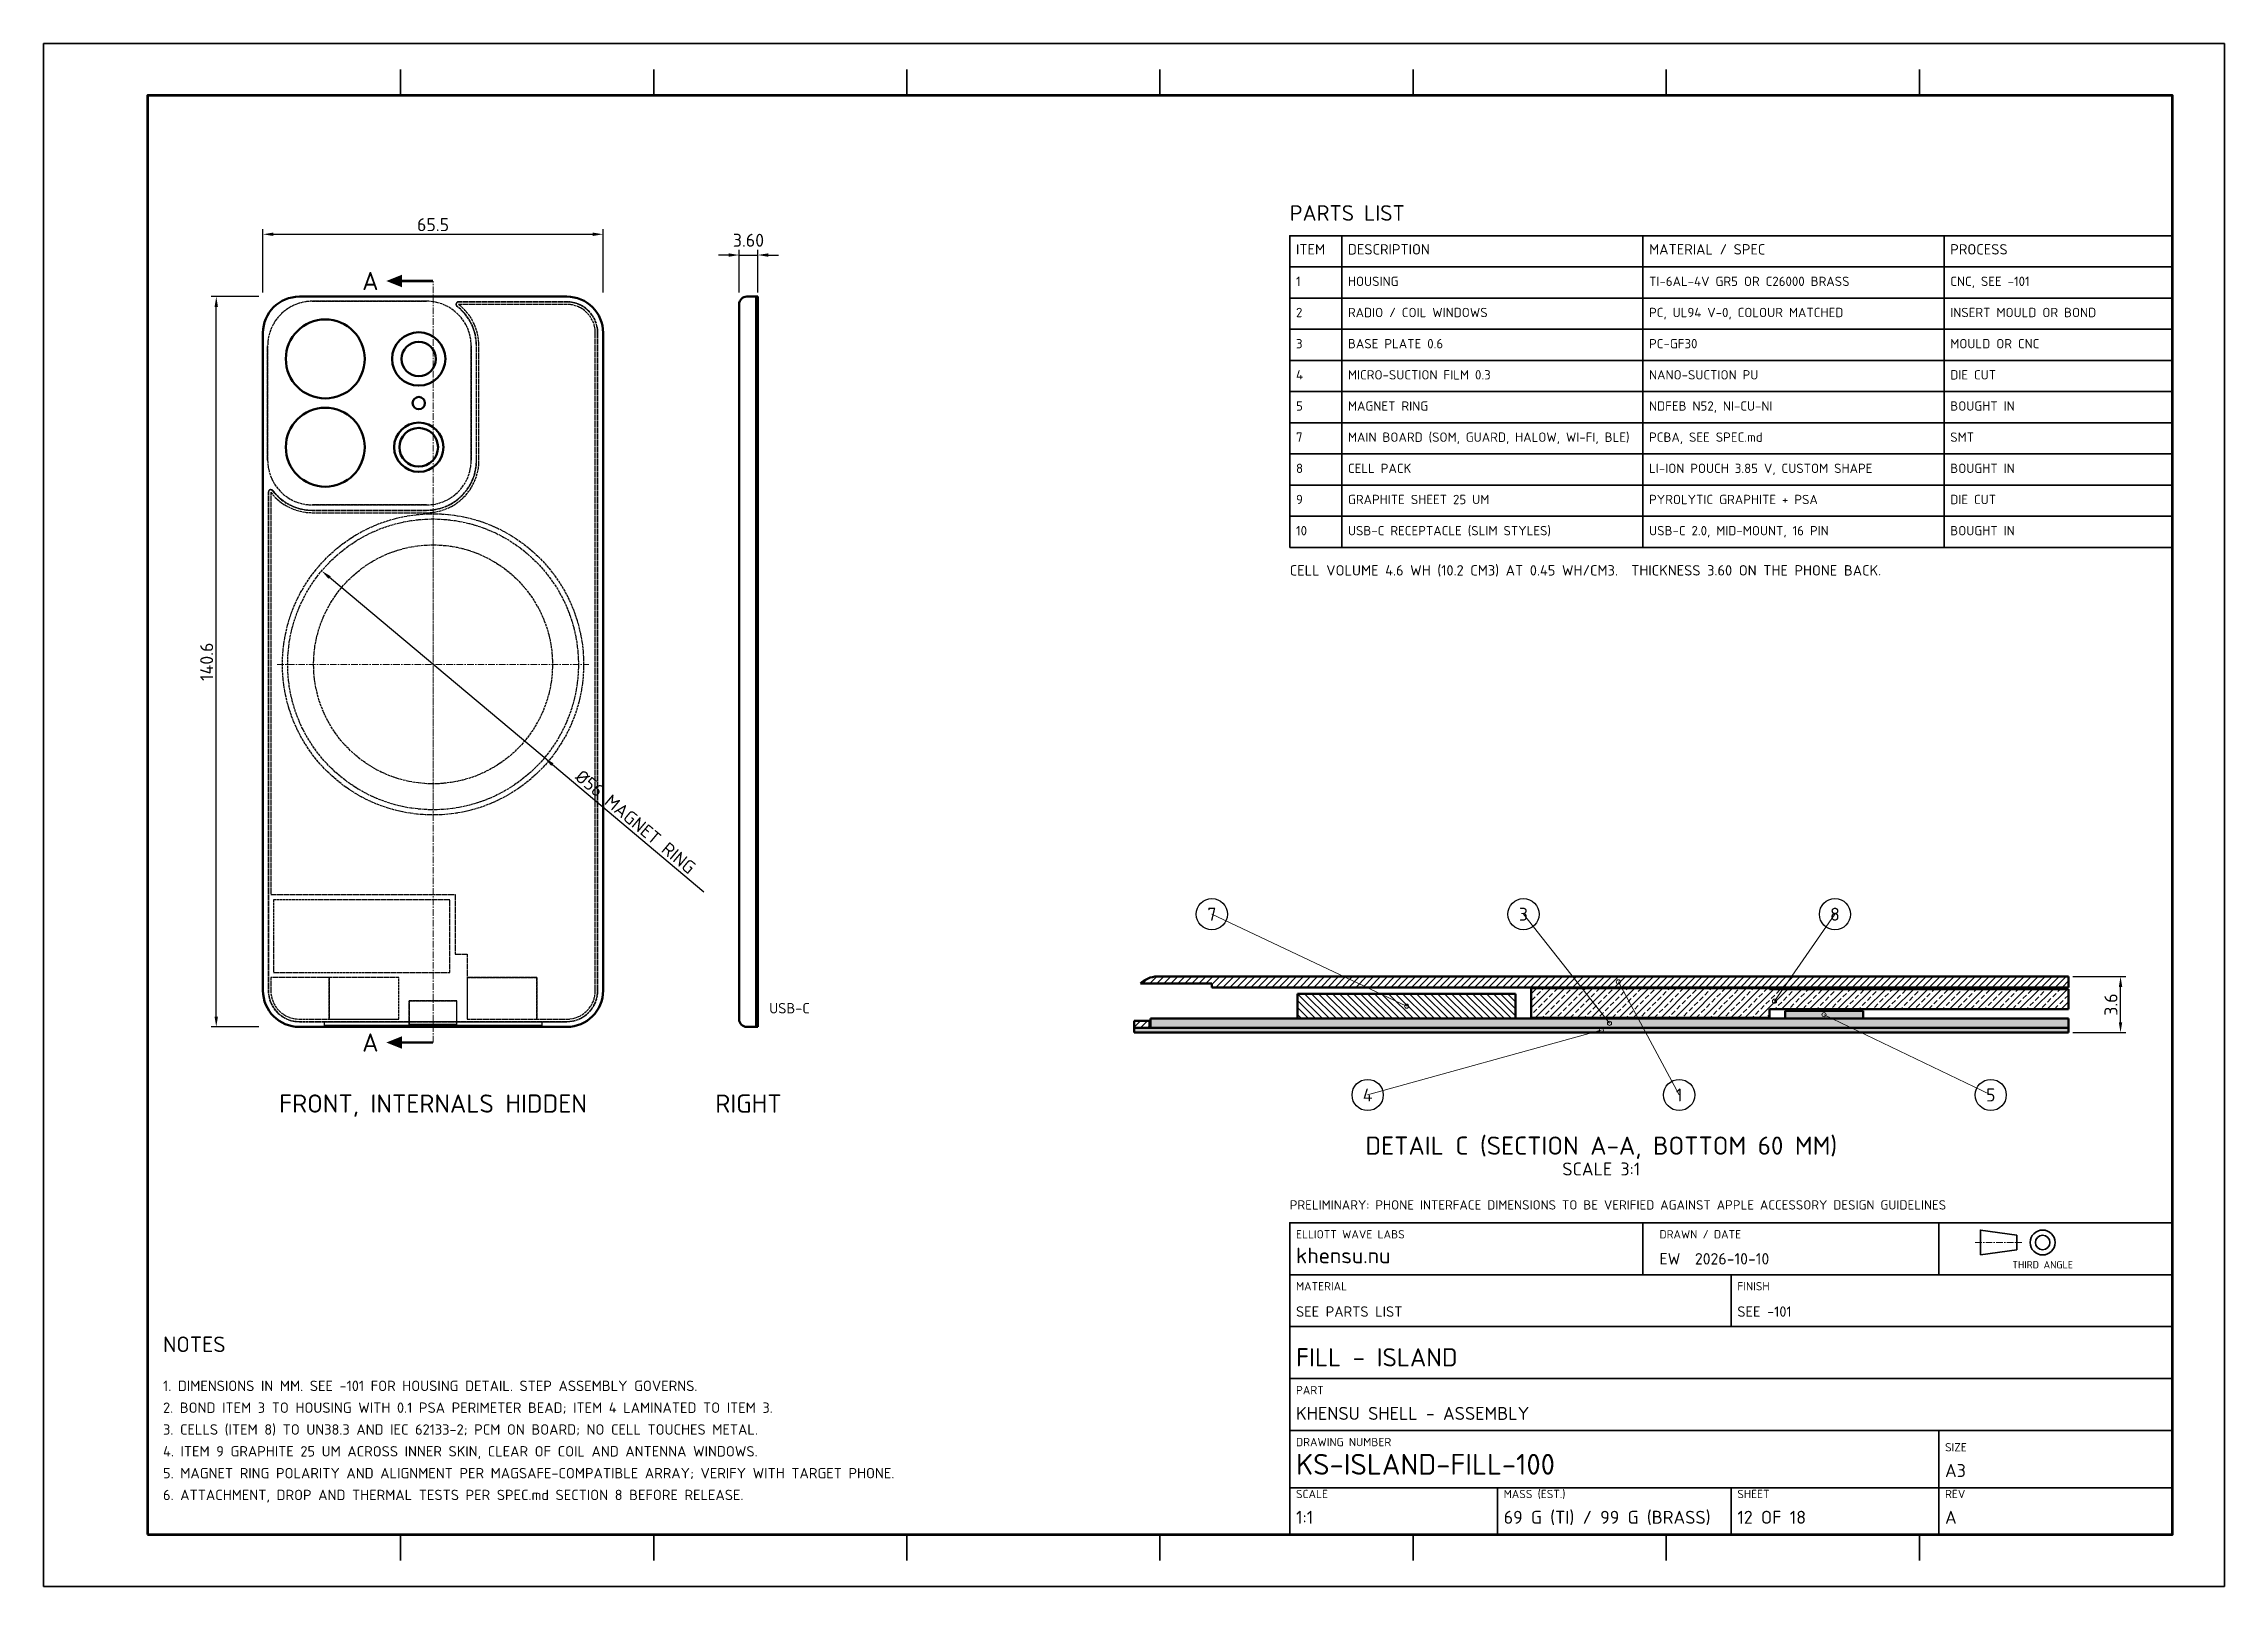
# Model space of a CAD drawing. Header units: millimetres. Extents: x 0 to 420, y 0 to 297.
import ezdxf
from ezdxf.enums import TextEntityAlignment as Align

# ---------------------------------------------------------------- set-up
doc = ezdxf.new("R2010")
doc.units = ezdxf.units.MM
doc.header["$LTSCALE"] = 0.4
doc.linetypes.add('CENTER', pattern=[5.08, 3.175, -0.635, 0.635, -0.635])
doc.linetypes.add('DASHED', pattern=[1.524, 1.27, -0.254])
for name, color, linetype, lineweight in [('BORDER', 7, 'CONTINUOUS', 70), ('CENTER', 1, 'CENTER', 18), ('DIM', 4, 'CONTINUOUS', 18), ('HATCH', 8, 'CONTINUOUS', 13), ('HIDDEN', 8, 'DASHED', 25), ('OUTLINE', 7, 'CONTINUOUS', 50), ('SECTION', 7, 'CONTINUOUS', 50), ('TEXT', 7, 'CONTINUOUS', 25), ('TITLE', 7, 'CONTINUOUS', 35)]:
    doc.layers.add(name, color=color, linetype=linetype, lineweight=lineweight)
doc.styles.add('KHENSU', font='isocpeur.ttf')
doc.dimstyles.new('KHENSU', dxfattribs={"dimtxt": 2.5, "dimasz": 2, "dimexe": 1, "dimexo": 0.8, "dimgap": 0.6, "dimtad": 1, "dimdsep": 46, "dimtxsty": 'KHENSU', "dimcen": -1.5, "dimclrd": 4, "dimclre": 4, "dimclrt": 7, "dimazin": 3, "dimtfac": 1, "dimtmove": 2, "dimatfit": 3})

msp = doc.modelspace()

# ---------------------------------------------------------------- texts
at = {"layer": 'TEXT', "style": 'KHENSU'}
for s, height, p in [('PARTS LIST', 3, (240, 262)), ('ITEM', 2, (241.2, 255.8)), ('DESCRIPTION', 2, (251.2, 255.8)), ('MATERIAL / SPEC', 2, (309.2, 255.8)), ('PROCESS', 2, (367.2, 255.8)), ('1', 1.8, (241.2, 249.8)), ('HOUSING', 1.8, (251.2, 249.8)), ('TI-6AL-4V GR5 OR C26000 BRASS', 1.8, (309.2, 249.8)), ('CNC, SEE -101', 1.8, (367.2, 249.8)), ('2', 1.8, (241.2, 243.8)), ('RADIO / COIL WINDOWS', 1.8, (251.2, 243.8)), ('PC, UL94 V-0, COLOUR MATCHED', 1.8, (309.2, 243.8)), ('INSERT MOULD OR BOND', 1.8, (367.2, 243.8)), ('3', 1.8, (241.2, 237.8)), ('BASE PLATE 0.6', 1.8, (251.2, 237.8)), ('PC-GF30', 1.8, (309.2, 237.8)), ('MOULD OR CNC', 1.8, (367.2, 237.8)), ('4', 1.8, (241.2, 231.8)), ('MICRO-SUCTION FILM 0.3', 1.8, (251.2, 231.8)), ('NANO-SUCTION PU', 1.8, (309.2, 231.8)), ('DIE CUT', 1.8, (367.2, 231.8)), ('5', 1.8, (241.2, 225.8)), ('MAGNET RING', 1.8, (251.2, 225.8)), ('NDFEB N52, NI-CU-NI', 1.8, (309.2, 225.8)), ('BOUGHT IN', 1.8, (367.2, 225.8)), ('7', 1.8, (241.2, 219.8)), ('MAIN BOARD (SOM, GUARD, HALOW, WI-FI, BLE)', 1.8, (251.2, 219.8)), ('PCBA, SEE SPEC.md', 1.8, (309.2, 219.8)), ('SMT', 1.8, (367.2, 219.8)), ('8', 1.8, (241.2, 213.8)), ('CELL PACK', 1.8, (251.2, 213.8)), ('LI-ION POUCH 3.85 V, CUSTOM SHAPE', 1.8, (309.2, 213.8)), ('BOUGHT IN', 1.8, (367.2, 213.8)), ('9', 1.8, (241.2, 207.8)), ('GRAPHITE SHEET 25 UM', 1.8, (251.2, 207.8)), ('PYROLYTIC GRAPHITE + PSA', 1.8, (309.2, 207.8)), ('DIE CUT', 1.8, (367.2, 207.8)), ('10', 1.8, (241.2, 201.8)), ('USB-C RECEPTACLE (SLIM STYLES)', 1.8, (251.2, 201.8)), ('USB-C 2.0, MID-MOUNT, 16 PIN', 1.8, (309.2, 201.8)), ('BOUGHT IN', 1.8, (367.2, 201.8)), ('CELL VOLUME 4.6 WH (10.2 CM3) AT 0.45 WH/CM3.  THICKNESS 3.60 ON THE PHONE BACK.', 2, (240, 194)), ('USB-C', 2, (139.75, 109.7)), ('khensu.nu', 3, (241.2, 61.3)), ('EW  2026-10-10', 2.2, (311.2, 61.3)), ('SEE PARTS LIST', 2, (241.2, 51.3)), ('SEE -101', 2, (326.2, 51.3)), ('NOTES', 3, (23, 44.2)), ('FILL - ISLAND', 3.5, (241.2, 41.3)), ('1. DIMENSIONS IN MM. SEE -101 FOR HOUSING DETAIL. STEP ASSEMBLY GOVERNS.', 2, (23, 37)), ('2. BOND ITEM 3 TO HOUSING WITH 0.1 PSA PERIMETER BEAD; ITEM 4 LAMINATED TO ITEM 3.', 2, (23, 32.8)), ('KHENSU SHELL - ASSEMBLY', 2.5, (241.2, 31.3)), ('3. CELLS (ITEM 8) TO UN38.3 AND IEC 62133-2; PCM ON BOARD; NO CELL TOUCHES METAL.', 2, (23, 28.6)), ('4. ITEM 9 GRAPHITE 25 UM ACROSS INNER SKIN, CLEAR OF COIL AND ANTENNA WINDOWS.', 2, (23, 24.4)), ('KS-ISLAND-FILL-100', 4, (241.2, 20.3)), ('5. MAGNET RING POLARITY AND ALIGNMENT PER MAGSAFE-COMPATIBLE ARRAY; VERIFY WITH TARGET PHONE.', 2, (23, 20.2)), ('A3', 2.5, (366.2, 20.3)), ('6. ATTACHMENT, DROP AND THERMAL TESTS PER SPEC.md SECTION 8 BEFORE RELEASE.', 2, (23, 16)), ('1:1', 2.5, (241.2, 11.3)), ('69 G (TI) / 99 G (BRASS)', 2.5, (281.2, 11.3)), ('12 OF 18', 2.5, (326.2, 11.3)), ('A', 2.5, (366.2, 11.3))]:
    msp.add_text(s, height=height, dxfattribs=at).set_placement(p, align=Align.BOTTOM_LEFT)
for p in [(64.5, 251.3), (64.5, 104.7)]:
    msp.add_text('A', height=3.5, dxfattribs=at).set_placement(p, align=Align.MIDDLE_RIGHT)
for s, p in [('7', (225, 129.4)), ('3', (285, 129.4)), ('8', (345, 129.4)), ('4', (255, 94.6)), ('1', (315, 94.6)), ('5', (375, 94.6))]:
    msp.add_text(s, height=2.5, dxfattribs=at).set_placement(p, align=Align.MIDDLE_CENTER)
for s, height, p in [('FRONT, INTERNALS HIDDEN', 3.5, (75, 94.7)), ('RIGHT', 3.5, (135.75, 94.7)), ('DETAIL C (SECTION A-A, BOTTOM 60 MM)', 3.5, (300, 86.6)), ('SCALE 3:1', 2.5, (300, 81.6))]:
    msp.add_text(s, height=height, dxfattribs=at).set_placement(p, align=Align.TOP_CENTER)
at = {"layer": 'TITLE', "style": 'KHENSU'}
for s, height, p in [('PRELIMINARY: PHONE INTERFACE DIMENSIONS TO BE VERIFIED AGAINST APPLE ACCESSORY DESIGN GUIDELINES', 1.8, (240, 72)), ('ELLIOTT WAVE LABS', 1.6, (241.2, 66.5)), ('DRAWN / DATE', 1.6, (311.2, 66.5)), ('MATERIAL', 1.6, (241.2, 56.5)), ('FINISH', 1.6, (326.2, 56.5)), ('PART', 1.6, (241.2, 36.5)), ('DRAWING NUMBER', 1.6, (241.2, 26.5)), ('SIZE', 1.6, (366.2, 25.5)), ('SCALE', 1.6, (241.2, 16.5)), ('MASS (EST.)', 1.6, (281.2, 16.5)), ('SHEET', 1.6, (326.2, 16.5)), ('REV', 1.6, (366.2, 16.5))]:
    msp.add_text(s, height=height, dxfattribs=at).set_placement(p, align=Align.BOTTOM_LEFT)
msp.add_text('THIRD ANGLE', height=1.4, dxfattribs=at).set_placement((385, 60.8), align=Align.BOTTOM_CENTER)

# ---------------------------------------------------------------- dimensions: what is measured, and where the dimension line sits
at = {"layer": 'DIM'}
msp.add_linear_dim(base=(42.25, 260.3), p1=(42.25, 248.3), p2=(107.75, 248.3), dimstyle='KHENSU', override={"dimlfac": 1}, dxfattribs=at).render()
msp.add_linear_dim(base=(133.95, 256.3), p1=(133.95, 248.3), p2=(137.55, 248.3), text='3.60', dimstyle='KHENSU', override={"dimlfac": 1}, dxfattribs=at).render()
for base, p1, p2, override in [((33.25, 107.7), (42.25, 107.7), (42.25, 248.3), {"dimlfac": 1}), ((400, 106.6), (390, 106.6), (390, 117.4), {"dimlfac": 0.333333})]:
    msp.add_linear_dim(base=base, p1=p1, p2=p2, angle=90, dimstyle='KHENSU', override=override, dxfattribs=at).render()
msp.add_diameter_dim_2p(p1=(53.551, 195.498), p2=(96.449, 159.502), text='<> MAGNET RING', dimstyle='KHENSU', override={"dimlfac": 1}, dxfattribs=at).render()

# ---------------------------------------------------------------- hatches: boundary and pattern name
at = {"layer": 'HATCH'}
h = msp.add_hatch(dxfattribs=at)
h.set_pattern_fill('ANSI31', color=8, scale=0.3)
h.paths.add_polyline_path([(390, 117.4), (390, 116.899), (390, 116.398), (390, 115.897), (390, 115.396), (389.595, 115.3), (389.094, 115.3), (388.593, 115.3), (388.092, 115.3), (387.591, 115.3), (387.09, 115.3), (386.589, 115.3), (386.088, 115.3), (385.587, 115.3), (385.086, 115.3), (384.585, 115.3), (384.085, 115.3), (383.584, 115.3), (383.083, 115.3), (382.582, 115.3), (382.081, 115.3), (381.58, 115.3), (381.079, 115.3), (380.578, 115.3), (380.077, 115.3), (379.576, 115.3), (379.075, 115.3), (378.574, 115.3), (378.073, 115.3), (377.572, 115.3), (377.071, 115.3), (376.57, 115.3), (376.069, 115.3), (375.568, 115.3), (375.067, 115.3), (374.566, 115.3), (374.065, 115.3), (373.564, 115.3), (373.063, 115.3), (372.562, 115.3), (372.061, 115.3), (371.56, 115.3), (371.059, 115.3), (370.558, 115.3), (370.057, 115.3), (369.556, 115.3), (369.055, 115.3), (368.554, 115.3), (368.054, 115.3), (367.553, 115.3), (367.052, 115.3), (366.551, 115.3), (366.05, 115.3), (365.549, 115.3), (365.048, 115.3), (364.547, 115.3), (364.046, 115.3), (363.545, 115.3), (363.044, 115.3), (362.543, 115.3), (362.042, 115.3), (361.541, 115.3), (361.04, 115.3), (360.539, 115.3), (360.038, 115.3), (359.537, 115.3), (359.036, 115.3), (358.535, 115.3), (358.034, 115.3), (357.533, 115.3), (357.032, 115.3), (356.531, 115.3), (356.03, 115.3), (355.529, 115.3), (355.028, 115.3), (354.527, 115.3), (354.026, 115.3), (353.525, 115.3), (353.024, 115.3), (352.524, 115.3), (352.023, 115.3), (351.522, 115.3), (351.021, 115.3), (350.52, 115.3), (350.019, 115.3), (349.518, 115.3), (349.017, 115.3), (348.516, 115.3), (348.015, 115.3), (347.514, 115.3), (347.013, 115.3), (346.512, 115.3), (346.011, 115.3), (345.51, 115.3), (345.009, 115.3), (344.508, 115.3), (344.007, 115.3), (343.506, 115.3), (343.005, 115.3), (342.504, 115.3), (342.003, 115.3), (341.502, 115.3), (341.001, 115.3), (340.5, 115.3), (339.999, 115.3), (339.498, 115.3), (338.997, 115.3), (338.496, 115.3), (337.995, 115.3), (337.494, 115.3), (336.994, 115.3), (336.493, 115.3), (335.992, 115.3), (335.491, 115.3), (334.99, 115.3), (334.489, 115.3), (333.988, 115.3), (333.487, 115.3), (332.986, 115.3), (332.485, 115.3), (331.984, 115.3), (331.483, 115.3), (330.982, 115.3), (330.481, 115.3), (329.98, 115.3), (329.479, 115.3), (328.978, 115.3), (328.477, 115.3), (327.976, 115.3), (327.475, 115.3), (326.974, 115.3), (326.473, 115.3), (325.972, 115.3), (325.471, 115.3), (324.97, 115.3), (324.469, 115.3), (323.968, 115.3), (323.467, 115.3), (322.966, 115.3), (322.465, 115.3), (321.964, 115.3), (321.463, 115.3), (320.963, 115.3), (320.462, 115.3), (319.961, 115.3), (319.46, 115.3), (318.959, 115.3), (318.458, 115.3), (317.957, 115.3), (317.456, 115.3), (316.955, 115.3), (316.454, 115.3), (315.953, 115.3), (315.452, 115.3), (314.951, 115.3), (314.45, 115.3), (313.949, 115.3), (313.448, 115.3), (312.947, 115.3), (312.446, 115.3), (311.945, 115.3), (311.444, 115.3), (310.943, 115.3), (310.442, 115.3), (309.941, 115.3), (309.44, 115.3), (308.939, 115.3), (308.438, 115.3), (307.937, 115.3), (307.436, 115.3), (306.935, 115.3), (306.434, 115.3), (305.933, 115.3), (305.433, 115.3), (304.932, 115.3), (304.431, 115.3), (303.93, 115.3), (303.429, 115.3), (302.928, 115.3), (302.427, 115.3), (301.926, 115.3), (301.425, 115.3), (300.924, 115.3), (300.423, 115.3), (299.922, 115.3), (299.421, 115.3), (298.92, 115.3), (298.419, 115.3), (297.918, 115.3), (297.417, 115.3), (296.916, 115.3), (296.415, 115.3), (295.914, 115.3), (295.413, 115.3), (294.912, 115.3), (294.411, 115.3), (293.91, 115.3), (293.409, 115.3), (292.908, 115.3), (292.407, 115.3), (291.906, 115.3), (291.405, 115.3), (290.904, 115.3), (290.403, 115.3), (289.903, 115.3), (289.402, 115.3), (288.901, 115.3), (288.4, 115.3), (287.899, 115.3), (287.398, 115.3), (286.897, 115.3), (286.396, 115.3), (285.895, 115.3), (285.394, 115.3), (284.893, 115.3), (284.392, 115.3), (283.891, 115.3), (283.39, 115.3), (282.889, 115.3), (282.388, 115.3), (281.887, 115.3), (281.386, 115.3), (280.885, 115.3), (280.384, 115.3), (279.883, 115.3), (279.382, 115.3), (278.881, 115.3), (278.38, 115.3), (277.879, 115.3), (277.378, 115.3), (276.877, 115.3), (276.376, 115.3), (275.875, 115.3), (275.374, 115.3), (274.873, 115.3), (274.372, 115.3), (273.872, 115.3), (273.371, 115.3), (272.87, 115.3), (272.369, 115.3), (271.868, 115.3), (271.367, 115.3), (270.866, 115.3), (270.365, 115.3), (269.864, 115.3), (269.363, 115.3), (268.862, 115.3), (268.361, 115.3), (267.86, 115.3), (267.359, 115.3), (266.858, 115.3), (266.357, 115.3), (265.856, 115.3), (265.355, 115.3), (264.854, 115.3), (264.353, 115.3), (263.852, 115.3), (263.351, 115.3), (262.85, 115.3), (262.349, 115.3), (261.848, 115.3), (261.347, 115.3), (260.846, 115.3), (260.345, 115.3), (259.844, 115.3), (259.343, 115.3), (258.842, 115.3), (258.342, 115.3), (257.841, 115.3), (257.34, 115.3), (256.839, 115.3), (256.338, 115.3), (255.837, 115.3), (255.336, 115.3), (254.835, 115.3), (254.334, 115.3), (253.833, 115.3), (253.332, 115.3), (252.831, 115.3), (252.33, 115.3), (251.829, 115.3), (251.328, 115.3), (250.827, 115.3), (250.326, 115.3), (249.825, 115.3), (249.324, 115.3), (248.823, 115.3), (248.322, 115.3), (247.821, 115.3), (247.32, 115.3), (246.819, 115.3), (246.318, 115.3), (245.817, 115.3), (245.316, 115.3), (244.815, 115.3), (244.314, 115.3), (243.813, 115.3), (243.312, 115.3), (242.811, 115.3), (242.311, 115.3), (241.81, 115.3), (241.309, 115.3), (240.808, 115.3), (240.307, 115.3), (239.806, 115.3), (239.305, 115.3), (238.804, 115.3), (238.303, 115.3), (237.802, 115.3), (237.301, 115.3), (236.8, 115.3), (236.299, 115.3), (235.798, 115.3), (235.297, 115.3), (234.796, 115.3), (234.295, 115.3), (233.794, 115.3), (233.293, 115.3), (232.792, 115.3), (232.291, 115.3), (231.79, 115.3), (231.289, 115.3), (230.788, 115.3), (230.287, 115.3), (229.786, 115.3), (229.285, 115.3), (228.784, 115.3), (228.283, 115.3), (227.782, 115.3), (227.281, 115.3), (226.781, 115.3), (226.28, 115.3), (225.779, 115.3), (225.278, 115.3), (225, 115.523), (225, 116.024), (224.525, 116.05), (224.024, 116.05), (223.523, 116.05), (223.022, 116.05), (222.521, 116.05), (222.02, 116.05), (221.519, 116.05), (221.018, 116.05), (220.517, 116.05), (220.016, 116.05), (219.515, 116.05), (219.014, 116.05), (218.513, 116.05), (218.012, 116.05), (217.511, 116.05), (217.01, 116.05), (216.509, 116.05), (216.008, 116.05), (215.507, 116.05), (215.006, 116.05), (214.505, 116.05), (214.004, 116.05), (213.503, 116.05), (213.002, 116.05), (212.501, 116.05), (212.001, 116.05), (211.5, 116.05), (211.448, 116.232), (211.836, 116.549), (212.257, 116.82), (212.706, 117.042), (213.176, 117.213), (213.663, 117.329), (214.16, 117.39), (214.661, 117.4), (215.162, 117.4), (215.663, 117.4), (216.164, 117.4), (216.665, 117.4), (217.166, 117.4), (217.667, 117.4), (218.168, 117.4), (218.669, 117.4), (219.17, 117.4), (219.671, 117.4), (220.172, 117.4), (220.673, 117.4), (221.174, 117.4), (221.675, 117.4), (222.176, 117.4), (222.677, 117.4), (223.178, 117.4), (223.679, 117.4), (224.18, 117.4), (224.681, 117.4), (225.181, 117.4), (225.682, 117.4), (226.183, 117.4), (226.684, 117.4), (227.185, 117.4), (227.686, 117.4), (228.187, 117.4), (228.688, 117.4), (229.189, 117.4), (229.69, 117.4), (230.191, 117.4), (230.692, 117.4), (231.193, 117.4), (231.694, 117.4), (232.195, 117.4), (232.696, 117.4), (233.197, 117.4), (233.698, 117.4), (234.199, 117.4), (234.7, 117.4), (235.201, 117.4), (235.702, 117.4), (236.203, 117.4), (236.704, 117.4), (237.205, 117.4), (237.706, 117.4), (238.207, 117.4), (238.708, 117.4), (239.209, 117.4), (239.71, 117.4), (240.211, 117.4), (240.711, 117.4), (241.212, 117.4), (241.713, 117.4), (242.214, 117.4), (242.715, 117.4), (243.216, 117.4), (243.717, 117.4), (244.218, 117.4), (244.719, 117.4), (245.22, 117.4), (245.721, 117.4), (246.222, 117.4), (246.723, 117.4), (247.224, 117.4), (247.725, 117.4), (248.226, 117.4), (248.727, 117.4), (249.228, 117.4), (249.729, 117.4), (250.23, 117.4), (250.731, 117.4), (251.232, 117.4), (251.733, 117.4), (252.234, 117.4), (252.735, 117.4), (253.236, 117.4), (253.737, 117.4), (254.238, 117.4), (254.739, 117.4), (255.24, 117.4), (255.741, 117.4), (256.242, 117.4), (256.742, 117.4), (257.243, 117.4), (257.744, 117.4), (258.245, 117.4), (258.746, 117.4), (259.247, 117.4), (259.748, 117.4), (260.249, 117.4), (260.75, 117.4), (261.251, 117.4), (261.752, 117.4), (262.253, 117.4), (262.754, 117.4), (263.255, 117.4), (263.756, 117.4), (264.257, 117.4), (264.758, 117.4), (265.259, 117.4), (265.76, 117.4), (266.261, 117.4), (266.762, 117.4), (267.263, 117.4), (267.764, 117.4), (268.265, 117.4), (268.766, 117.4), (269.267, 117.4), (269.768, 117.4), (270.269, 117.4), (270.77, 117.4), (271.271, 117.4), (271.772, 117.4), (272.272, 117.4), (272.773, 117.4), (273.274, 117.4), (273.775, 117.4), (274.276, 117.4), (274.777, 117.4), (275.278, 117.4), (275.779, 117.4), (276.28, 117.4), (276.781, 117.4), (277.282, 117.4), (277.783, 117.4), (278.284, 117.4), (278.785, 117.4), (279.286, 117.4), (279.787, 117.4), (280.288, 117.4), (280.789, 117.4), (281.29, 117.4), (281.791, 117.4), (282.292, 117.4), (282.793, 117.4), (283.294, 117.4), (283.795, 117.4), (284.296, 117.4), (284.797, 117.4), (285.298, 117.4), (285.799, 117.4), (286.3, 117.4), (286.801, 117.4), (287.302, 117.4), (287.803, 117.4), (288.303, 117.4), (288.804, 117.4), (289.305, 117.4), (289.806, 117.4), (290.307, 117.4), (290.808, 117.4), (291.309, 117.4), (291.81, 117.4), (292.311, 117.4), (292.812, 117.4), (293.313, 117.4), (293.814, 117.4), (294.315, 117.4), (294.816, 117.4), (295.317, 117.4), (295.818, 117.4), (296.319, 117.4), (296.82, 117.4), (297.321, 117.4), (297.822, 117.4), (298.323, 117.4), (298.824, 117.4), (299.325, 117.4), (299.826, 117.4), (300.327, 117.4), (300.828, 117.4), (301.329, 117.4), (301.83, 117.4), (302.331, 117.4), (302.832, 117.4), (303.333, 117.4), (303.833, 117.4), (304.334, 117.4), (304.835, 117.4), (305.336, 117.4), (305.837, 117.4), (306.338, 117.4), (306.839, 117.4), (307.34, 117.4), (307.841, 117.4), (308.342, 117.4), (308.843, 117.4), (309.344, 117.4), (309.845, 117.4), (310.346, 117.4), (310.847, 117.4), (311.348, 117.4), (311.849, 117.4), (312.35, 117.4), (312.851, 117.4), (313.352, 117.4), (313.853, 117.4), (314.354, 117.4), (314.855, 117.4), (315.356, 117.4), (315.857, 117.4), (316.358, 117.4), (316.859, 117.4), (317.36, 117.4), (317.861, 117.4), (318.362, 117.4), (318.863, 117.4), (319.363, 117.4), (319.864, 117.4), (320.365, 117.4), (320.866, 117.4), (321.367, 117.4), (321.868, 117.4), (322.369, 117.4), (322.87, 117.4), (323.371, 117.4), (323.872, 117.4), (324.373, 117.4), (324.874, 117.4), (325.375, 117.4), (325.876, 117.4), (326.377, 117.4), (326.878, 117.4), (327.379, 117.4), (327.88, 117.4), (328.381, 117.4), (328.882, 117.4), (329.383, 117.4), (329.884, 117.4), (330.385, 117.4), (330.886, 117.4), (331.387, 117.4), (331.888, 117.4), (332.389, 117.4), (332.89, 117.4), (333.391, 117.4), (333.892, 117.4), (334.393, 117.4), (334.894, 117.4), (335.394, 117.4), (335.895, 117.4), (336.396, 117.4), (336.897, 117.4), (337.398, 117.4), (337.899, 117.4), (338.4, 117.4), (338.901, 117.4), (339.402, 117.4), (339.903, 117.4), (340.404, 117.4), (340.905, 117.4), (341.406, 117.4), (341.907, 117.4), (342.408, 117.4), (342.909, 117.4), (343.41, 117.4), (343.911, 117.4), (344.412, 117.4), (344.913, 117.4), (345.414, 117.4), (345.915, 117.4), (346.416, 117.4), (346.917, 117.4), (347.418, 117.4), (347.919, 117.4), (348.42, 117.4), (348.921, 117.4), (349.422, 117.4), (349.923, 117.4), (350.424, 117.4), (350.924, 117.4), (351.425, 117.4), (351.926, 117.4), (352.427, 117.4), (352.928, 117.4), (353.429, 117.4), (353.93, 117.4), (354.431, 117.4), (354.932, 117.4), (355.433, 117.4), (355.934, 117.4), (356.435, 117.4), (356.936, 117.4), (357.437, 117.4), (357.938, 117.4), (358.439, 117.4), (358.94, 117.4), (359.441, 117.4), (359.942, 117.4), (360.443, 117.4), (360.944, 117.4), (361.445, 117.4), (361.946, 117.4), (362.447, 117.4), (362.948, 117.4), (363.449, 117.4), (363.95, 117.4), (364.451, 117.4), (364.952, 117.4), (365.453, 117.4), (365.954, 117.4), (366.454, 117.4), (366.955, 117.4), (367.456, 117.4), (367.957, 117.4), (368.458, 117.4), (368.959, 117.4), (369.46, 117.4), (369.961, 117.4), (370.462, 117.4), (370.963, 117.4), (371.464, 117.4), (371.965, 117.4), (372.466, 117.4), (372.967, 117.4), (373.468, 117.4), (373.969, 117.4), (374.47, 117.4), (374.971, 117.4), (375.472, 117.4), (375.973, 117.4), (376.474, 117.4), (376.975, 117.4), (377.476, 117.4), (377.977, 117.4), (378.478, 117.4), (378.979, 117.4), (379.48, 117.4), (379.981, 117.4), (380.482, 117.4), (380.983, 117.4), (381.484, 117.4), (381.985, 117.4), (382.485, 117.4), (382.986, 117.4), (383.487, 117.4), (383.988, 117.4), (384.489, 117.4), (384.99, 117.4), (385.491, 117.4), (385.992, 117.4), (386.493, 117.4), (386.994, 117.4), (387.495, 117.4), (387.996, 117.4), (388.497, 117.4), (388.998, 117.4), (389.499, 117.4), (390, 117.4)])
h = msp.add_hatch(dxfattribs=at)
h.set_pattern_fill('ANSI31', color=8, scale=0.3, angle=90)
h.paths.add_polyline_path([(241.5, 114.1), (242.003, 114.1), (242.506, 114.1), (243.01, 114.1), (243.513, 114.1), (244.016, 114.1), (244.519, 114.1), (245.023, 114.1), (245.526, 114.1), (246.029, 114.1), (246.532, 114.1), (247.035, 114.1), (247.539, 114.1), (248.042, 114.1), (248.545, 114.1), (249.048, 114.1), (249.552, 114.1), (250.055, 114.1), (250.558, 114.1), (251.061, 114.1), (251.565, 114.1), (252.068, 114.1), (252.571, 114.1), (253.074, 114.1), (253.577, 114.1), (254.081, 114.1), (254.584, 114.1), (255.087, 114.1), (255.59, 114.1), (256.094, 114.1), (256.597, 114.1), (257.1, 114.1), (257.603, 114.1), (258.106, 114.1), (258.61, 114.1), (259.113, 114.1), (259.616, 114.1), (260.119, 114.1), (260.623, 114.1), (261.126, 114.1), (261.629, 114.1), (262.132, 114.1), (262.635, 114.1), (263.139, 114.1), (263.642, 114.1), (264.145, 114.1), (264.648, 114.1), (265.152, 114.1), (265.655, 114.1), (266.158, 114.1), (266.661, 114.1), (267.165, 114.1), (267.668, 114.1), (268.171, 114.1), (268.674, 114.1), (269.177, 114.1), (269.681, 114.1), (270.184, 114.1), (270.687, 114.1), (271.19, 114.1), (271.694, 114.1), (272.197, 114.1), (272.7, 114.1), (273.203, 114.1), (273.706, 114.1), (274.21, 114.1), (274.713, 114.1), (275.216, 114.1), (275.719, 114.1), (276.223, 114.1), (276.726, 114.1), (277.229, 114.1), (277.732, 114.1), (278.235, 114.1), (278.739, 114.1), (279.242, 114.1), (279.745, 114.1), (280.248, 114.1), (280.752, 114.1), (281.255, 114.1), (281.758, 114.1), (282.261, 114.1), (282.765, 114.1), (283.268, 114.1), (283.5, 113.829), (283.5, 113.326), (283.5, 112.823), (283.5, 112.319), (283.5, 111.816), (283.5, 111.313), (283.5, 110.81), (283.5, 110.306), (283.5, 109.803), (283.5, 109.3), (282.997, 109.3), (282.494, 109.3), (281.99, 109.3), (281.487, 109.3), (280.984, 109.3), (280.481, 109.3), (279.977, 109.3), (279.474, 109.3), (278.971, 109.3), (278.468, 109.3), (277.965, 109.3), (277.461, 109.3), (276.958, 109.3), (276.455, 109.3), (275.952, 109.3), (275.448, 109.3), (274.945, 109.3), (274.442, 109.3), (273.939, 109.3), (273.435, 109.3), (272.932, 109.3), (272.429, 109.3), (271.926, 109.3), (271.423, 109.3), (270.919, 109.3), (270.416, 109.3), (269.913, 109.3), (269.41, 109.3), (268.906, 109.3), (268.403, 109.3), (267.9, 109.3), (267.397, 109.3), (266.894, 109.3), (266.39, 109.3), (265.887, 109.3), (265.384, 109.3), (264.881, 109.3), (264.377, 109.3), (263.874, 109.3), (263.371, 109.3), (262.868, 109.3), (262.365, 109.3), (261.861, 109.3), (261.358, 109.3), (260.855, 109.3), (260.352, 109.3), (259.848, 109.3), (259.345, 109.3), (258.842, 109.3), (258.339, 109.3), (257.835, 109.3), (257.332, 109.3), (256.829, 109.3), (256.326, 109.3), (255.823, 109.3), (255.319, 109.3), (254.816, 109.3), (254.313, 109.3), (253.81, 109.3), (253.306, 109.3), (252.803, 109.3), (252.3, 109.3), (251.797, 109.3), (251.294, 109.3), (250.79, 109.3), (250.287, 109.3), (249.784, 109.3), (249.281, 109.3), (248.777, 109.3), (248.274, 109.3), (247.771, 109.3), (247.268, 109.3), (246.765, 109.3), (246.261, 109.3), (245.758, 109.3), (245.255, 109.3), (244.752, 109.3), (244.248, 109.3), (243.745, 109.3), (243.242, 109.3), (242.739, 109.3), (242.235, 109.3), (241.732, 109.3), (241.5, 109.571), (241.5, 110.074), (241.5, 110.577), (241.5, 111.081), (241.5, 111.584), (241.5, 112.087), (241.5, 112.59), (241.5, 113.094), (241.5, 113.597), (241.5, 114.1)])
h = msp.add_hatch(dxfattribs=at)
h.set_pattern_fill('ANSI33', color=8, scale=0.3)
h.paths.add_polyline_path([(390, 115), (390, 114.498), (390, 113.996), (390, 113.494), (390, 112.992), (390, 112.49), (390, 111.988), (390, 111.486), (389.883, 111.1), (389.381, 111.1), (388.879, 111.1), (388.377, 111.1), (387.875, 111.1), (387.373, 111.1), (386.871, 111.1), (386.369, 111.1), (385.867, 111.1), (385.365, 111.1), (384.863, 111.1), (384.361, 111.1), (383.859, 111.1), (383.357, 111.1), (382.854, 111.1), (382.352, 111.1), (381.85, 111.1), (381.348, 111.1), (380.846, 111.1), (380.344, 111.1), (379.842, 111.1), (379.34, 111.1), (378.838, 111.1), (378.336, 111.1), (377.834, 111.1), (377.332, 111.1), (376.83, 111.1), (376.328, 111.1), (375.826, 111.1), (375.323, 111.1), (374.821, 111.1), (374.319, 111.1), (373.817, 111.1), (373.315, 111.1), (372.813, 111.1), (372.311, 111.1), (371.809, 111.1), (371.307, 111.1), (370.805, 111.1), (370.303, 111.1), (369.801, 111.1), (369.299, 111.1), (368.797, 111.1), (368.294, 111.1), (367.792, 111.1), (367.29, 111.1), (366.788, 111.1), (366.286, 111.1), (365.784, 111.1), (365.282, 111.1), (364.78, 111.1), (364.278, 111.1), (363.776, 111.1), (363.274, 111.1), (362.772, 111.1), (362.27, 111.1), (361.768, 111.1), (361.266, 111.1), (360.763, 111.1), (360.261, 111.1), (359.759, 111.1), (359.257, 111.1), (358.755, 111.1), (358.253, 111.1), (357.751, 111.1), (357.249, 111.1), (356.747, 111.1), (356.245, 111.1), (355.743, 111.1), (355.241, 111.1), (354.739, 111.1), (354.237, 111.1), (353.734, 111.1), (353.232, 111.1), (352.73, 111.1), (352.228, 111.1), (351.726, 111.1), (351.224, 111.1), (350.722, 111.1), (350.22, 111.1), (349.718, 111.1), (349.216, 111.1), (348.714, 111.1), (348.212, 111.1), (347.71, 111.1), (347.208, 111.1), (346.706, 111.1), (346.203, 111.1), (345.701, 111.1), (345.199, 111.1), (344.697, 111.1), (344.195, 111.1), (343.693, 111.1), (343.191, 111.1), (342.689, 111.1), (342.187, 111.1), (341.685, 111.1), (341.183, 111.1), (340.681, 111.1), (340.179, 111.1), (339.677, 111.1), (339.174, 111.1), (338.672, 111.1), (338.17, 111.1), (337.668, 111.1), (337.166, 111.1), (336.664, 111.1), (336.162, 111.1), (335.66, 111.1), (335.158, 111.1), (334.656, 111.1), (334.154, 111.1), (333.652, 111.1), (333.15, 111.1), (332.648, 111.1), (332.4, 110.846), (332.4, 110.343), (332.4, 109.841), (332.289, 109.45), (331.787, 109.45), (331.285, 109.45), (330.783, 109.45), (330.281, 109.45), (329.779, 109.45), (329.277, 109.45), (328.775, 109.45), (328.273, 109.45), (327.771, 109.45), (327.269, 109.45), (326.767, 109.45), (326.264, 109.45), (325.762, 109.45), (325.26, 109.45), (324.758, 109.45), (324.256, 109.45), (323.754, 109.45), (323.252, 109.45), (322.75, 109.45), (322.248, 109.45), (321.746, 109.45), (321.244, 109.45), (320.742, 109.45), (320.24, 109.45), (319.738, 109.45), (319.236, 109.45), (318.733, 109.45), (318.231, 109.45), (317.729, 109.45), (317.227, 109.45), (316.725, 109.45), (316.223, 109.45), (315.721, 109.45), (315.219, 109.45), (314.717, 109.45), (314.215, 109.45), (313.713, 109.45), (313.211, 109.45), (312.709, 109.45), (312.207, 109.45), (311.704, 109.45), (311.202, 109.45), (310.7, 109.45), (310.198, 109.45), (309.696, 109.45), (309.194, 109.45), (308.692, 109.45), (308.19, 109.45), (307.688, 109.45), (307.186, 109.45), (306.684, 109.45), (306.182, 109.45), (305.68, 109.45), (305.178, 109.45), (304.676, 109.45), (304.173, 109.45), (303.671, 109.45), (303.169, 109.45), (302.667, 109.45), (302.165, 109.45), (301.663, 109.45), (301.161, 109.45), (300.659, 109.45), (300.157, 109.45), (299.655, 109.45), (299.153, 109.45), (298.651, 109.45), (298.149, 109.45), (297.647, 109.45), (297.144, 109.45), (296.642, 109.45), (296.14, 109.45), (295.638, 109.45), (295.136, 109.45), (294.634, 109.45), (294.132, 109.45), (293.63, 109.45), (293.128, 109.45), (292.626, 109.45), (292.124, 109.45), (291.622, 109.45), (291.12, 109.45), (290.618, 109.45), (290.116, 109.45), (289.613, 109.45), (289.111, 109.45), (288.609, 109.45), (288.107, 109.45), (287.605, 109.45), (287.103, 109.45), (286.601, 109.45), (286.5, 109.851), (286.5, 110.353), (286.5, 110.855), (286.5, 111.357), (286.5, 111.859), (286.5, 112.361), (286.5, 112.863), (286.5, 113.366), (286.5, 113.868), (286.5, 114.37), (286.5, 114.872), (286.724, 115.15), (287.226, 115.15), (287.728, 115.15), (288.23, 115.15), (288.732, 115.15), (289.234, 115.15), (289.736, 115.15), (290.238, 115.15), (290.74, 115.15), (291.242, 115.15), (291.744, 115.15), (292.247, 115.15), (292.749, 115.15), (293.251, 115.15), (293.753, 115.15), (294.255, 115.15), (294.757, 115.15), (295.259, 115.15), (295.761, 115.15), (296.263, 115.15), (296.765, 115.15), (297.267, 115.15), (297.769, 115.15), (298.271, 115.15), (298.773, 115.15), (299.276, 115.15), (299.778, 115.15), (300.28, 115.15), (300.782, 115.15), (301.284, 115.15), (301.786, 115.15), (302.288, 115.15), (302.79, 115.15), (303.292, 115.15), (303.794, 115.15), (304.296, 115.15), (304.798, 115.15), (305.3, 115.15), (305.802, 115.15), (306.304, 115.15), (306.807, 115.15), (307.309, 115.15), (307.811, 115.15), (308.313, 115.15), (308.815, 115.15), (309.317, 115.15), (309.819, 115.15), (310.321, 115.15), (310.823, 115.15), (311.325, 115.15), (311.827, 115.15), (312.329, 115.15), (312.831, 115.15), (313.333, 115.15), (313.836, 115.15), (314.338, 115.15), (314.84, 115.15), (315.342, 115.15), (315.844, 115.15), (316.346, 115.15), (316.848, 115.15), (317.35, 115.15), (317.852, 115.15), (318.354, 115.15), (318.856, 115.15), (319.358, 115.15), (319.86, 115.15), (320.362, 115.15), (320.864, 115.15), (321.367, 115.15), (321.869, 115.15), (322.371, 115.15), (322.873, 115.15), (323.375, 115.15), (323.877, 115.15), (324.379, 115.15), (324.881, 115.15), (325.383, 115.15), (325.885, 115.15), (326.387, 115.15), (326.889, 115.15), (327.391, 115.15), (327.893, 115.15), (328.396, 115.15), (328.898, 115.15), (329.4, 115.15), (329.902, 115.15), (330.404, 115.15), (330.906, 115.15), (331.408, 115.15), (331.91, 115.15), (332.4, 115.138), (332.764, 115), (333.266, 115), (333.768, 115), (334.27, 115), (334.772, 115), (335.274, 115), (335.777, 115), (336.279, 115), (336.781, 115), (337.283, 115), (337.785, 115), (338.287, 115), (338.789, 115), (339.291, 115), (339.793, 115), (340.295, 115), (340.797, 115), (341.299, 115), (341.801, 115), (342.303, 115), (342.806, 115), (343.308, 115), (343.81, 115), (344.312, 115), (344.814, 115), (345.316, 115), (345.818, 115), (346.32, 115), (346.822, 115), (347.324, 115), (347.826, 115), (348.328, 115), (348.83, 115), (349.332, 115), (349.834, 115), (350.337, 115), (350.839, 115), (351.341, 115), (351.843, 115), (352.345, 115), (352.847, 115), (353.349, 115), (353.851, 115), (354.353, 115), (354.855, 115), (355.357, 115), (355.859, 115), (356.361, 115), (356.863, 115), (357.366, 115), (357.868, 115), (358.37, 115), (358.872, 115), (359.374, 115), (359.876, 115), (360.378, 115), (360.88, 115), (361.382, 115), (361.884, 115), (362.386, 115), (362.888, 115), (363.39, 115), (363.892, 115), (364.394, 115), (364.897, 115), (365.399, 115), (365.901, 115), (366.403, 115), (366.905, 115), (367.407, 115), (367.909, 115), (368.411, 115), (368.913, 115), (369.415, 115), (369.917, 115), (370.419, 115), (370.921, 115), (371.423, 115), (371.926, 115), (372.428, 115), (372.93, 115), (373.432, 115), (373.934, 115), (374.436, 115), (374.938, 115), (375.44, 115), (375.942, 115), (376.444, 115), (376.946, 115), (377.448, 115), (377.95, 115), (378.452, 115), (378.954, 115), (379.457, 115), (379.959, 115), (380.461, 115), (380.963, 115), (381.465, 115), (381.967, 115), (382.469, 115), (382.971, 115), (383.473, 115), (383.975, 115), (384.477, 115), (384.979, 115), (385.481, 115), (385.983, 115), (386.486, 115), (386.988, 115), (387.49, 115), (387.992, 115), (388.494, 115), (388.996, 115), (389.498, 115), (390, 115)])
h = msp.add_hatch(color=8, dxfattribs=at)
h.dxf.hatch_style = 1
h.paths.add_polyline_path([(390, 109.3), (390, 108.799), (390, 108.298), (390, 107.797), (389.796, 107.5), (389.294, 107.5), (388.793, 107.5), (388.292, 107.5), (387.791, 107.5), (387.29, 107.5), (386.789, 107.5), (386.288, 107.5), (385.787, 107.5), (385.285, 107.5), (384.784, 107.5), (384.283, 107.5), (383.782, 107.5), (383.281, 107.5), (382.78, 107.5), (382.279, 107.5), (381.778, 107.5), (381.276, 107.5), (380.775, 107.5), (380.274, 107.5), (379.773, 107.5), (379.272, 107.5), (378.771, 107.5), (378.27, 107.5), (377.769, 107.5), (377.267, 107.5), (376.766, 107.5), (376.265, 107.5), (375.764, 107.5), (375.263, 107.5), (374.762, 107.5), (374.261, 107.5), (373.76, 107.5), (373.258, 107.5), (372.757, 107.5), (372.256, 107.5), (371.755, 107.5), (371.254, 107.5), (370.753, 107.5), (370.252, 107.5), (369.751, 107.5), (369.25, 107.5), (368.748, 107.5), (368.247, 107.5), (367.746, 107.5), (367.245, 107.5), (366.744, 107.5), (366.243, 107.5), (365.742, 107.5), (365.241, 107.5), (364.739, 107.5), (364.238, 107.5), (363.737, 107.5), (363.236, 107.5), (362.735, 107.5), (362.234, 107.5), (361.733, 107.5), (361.232, 107.5), (360.73, 107.5), (360.229, 107.5), (359.728, 107.5), (359.227, 107.5), (358.726, 107.5), (358.225, 107.5), (357.724, 107.5), (357.223, 107.5), (356.721, 107.5), (356.22, 107.5), (355.719, 107.5), (355.218, 107.5), (354.717, 107.5), (354.216, 107.5), (353.715, 107.5), (353.214, 107.5), (352.712, 107.5), (352.211, 107.5), (351.71, 107.5), (351.209, 107.5), (350.708, 107.5), (350.207, 107.5), (349.706, 107.5), (349.205, 107.5), (348.704, 107.5), (348.202, 107.5), (347.701, 107.5), (347.2, 107.5), (346.699, 107.5), (346.198, 107.5), (345.697, 107.5), (345.196, 107.5), (344.695, 107.5), (344.193, 107.5), (343.692, 107.5), (343.191, 107.5), (342.69, 107.5), (342.189, 107.5), (341.688, 107.5), (341.187, 107.5), (340.686, 107.5), (340.184, 107.5), (339.683, 107.5), (339.182, 107.5), (338.681, 107.5), (338.18, 107.5), (337.679, 107.5), (337.178, 107.5), (336.677, 107.5), (336.175, 107.5), (335.674, 107.5), (335.173, 107.5), (334.672, 107.5), (334.171, 107.5), (333.67, 107.5), (333.169, 107.5), (332.668, 107.5), (332.166, 107.5), (331.665, 107.5), (331.164, 107.5), (330.663, 107.5), (330.162, 107.5), (329.661, 107.5), (329.16, 107.5), (328.659, 107.5), (328.158, 107.5), (327.656, 107.5), (327.155, 107.5), (326.654, 107.5), (326.153, 107.5), (325.652, 107.5), (325.151, 107.5), (324.65, 107.5), (324.149, 107.5), (323.647, 107.5), (323.146, 107.5), (322.645, 107.5), (322.144, 107.5), (321.643, 107.5), (321.142, 107.5), (320.641, 107.5), (320.14, 107.5), (319.638, 107.5), (319.137, 107.5), (318.636, 107.5), (318.135, 107.5), (317.634, 107.5), (317.133, 107.5), (316.632, 107.5), (316.131, 107.5), (315.629, 107.5), (315.128, 107.5), (314.627, 107.5), (314.126, 107.5), (313.625, 107.5), (313.124, 107.5), (312.623, 107.5), (312.122, 107.5), (311.62, 107.5), (311.119, 107.5), (310.618, 107.5), (310.117, 107.5), (309.616, 107.5), (309.115, 107.5), (308.614, 107.5), (308.113, 107.5), (307.612, 107.5), (307.11, 107.5), (306.609, 107.5), (306.108, 107.5), (305.607, 107.5), (305.106, 107.5), (304.605, 107.5), (304.104, 107.5), (303.603, 107.5), (303.101, 107.5), (302.6, 107.5), (302.099, 107.5), (301.598, 107.5), (301.097, 107.5), (300.596, 107.5), (300.095, 107.5), (299.594, 107.5), (299.092, 107.5), (298.591, 107.5), (298.09, 107.5), (297.589, 107.5), (297.088, 107.5), (296.587, 107.5), (296.086, 107.5), (295.585, 107.5), (295.083, 107.5), (294.582, 107.5), (294.081, 107.5), (293.58, 107.5), (293.079, 107.5), (292.578, 107.5), (292.077, 107.5), (291.576, 107.5), (291.074, 107.5), (290.573, 107.5), (290.072, 107.5), (289.571, 107.5), (289.07, 107.5), (288.569, 107.5), (288.068, 107.5), (287.567, 107.5), (287.065, 107.5), (286.564, 107.5), (286.063, 107.5), (285.562, 107.5), (285.061, 107.5), (284.56, 107.5), (284.059, 107.5), (283.558, 107.5), (283.057, 107.5), (282.555, 107.5), (282.054, 107.5), (281.553, 107.5), (281.052, 107.5), (280.551, 107.5), (280.05, 107.5), (279.549, 107.5), (279.048, 107.5), (278.546, 107.5), (278.045, 107.5), (277.544, 107.5), (277.043, 107.5), (276.542, 107.5), (276.041, 107.5), (275.54, 107.5), (275.039, 107.5), (274.537, 107.5), (274.036, 107.5), (273.535, 107.5), (273.034, 107.5), (272.533, 107.5), (272.032, 107.5), (271.531, 107.5), (271.03, 107.5), (270.528, 107.5), (270.027, 107.5), (269.526, 107.5), (269.025, 107.5), (268.524, 107.5), (268.023, 107.5), (267.522, 107.5), (267.021, 107.5), (266.519, 107.5), (266.018, 107.5), (265.517, 107.5), (265.016, 107.5), (264.515, 107.5), (264.014, 107.5), (263.513, 107.5), (263.012, 107.5), (262.511, 107.5), (262.009, 107.5), (261.508, 107.5), (261.007, 107.5), (260.506, 107.5), (260.005, 107.5), (259.504, 107.5), (259.003, 107.5), (258.502, 107.5), (258, 107.5), (257.499, 107.5), (256.998, 107.5), (256.497, 107.5), (255.996, 107.5), (255.495, 107.5), (254.994, 107.5), (254.493, 107.5), (253.991, 107.5), (253.49, 107.5), (252.989, 107.5), (252.488, 107.5), (251.987, 107.5), (251.486, 107.5), (250.985, 107.5), (250.484, 107.5), (249.982, 107.5), (249.481, 107.5), (248.98, 107.5), (248.479, 107.5), (247.978, 107.5), (247.477, 107.5), (246.976, 107.5), (246.475, 107.5), (245.973, 107.5), (245.472, 107.5), (244.971, 107.5), (244.47, 107.5), (243.969, 107.5), (243.468, 107.5), (242.967, 107.5), (242.466, 107.5), (241.965, 107.5), (241.463, 107.5), (240.962, 107.5), (240.461, 107.5), (239.96, 107.5), (239.459, 107.5), (238.958, 107.5), (238.457, 107.5), (237.956, 107.5), (237.454, 107.5), (236.953, 107.5), (236.452, 107.5), (235.951, 107.5), (235.45, 107.5), (234.949, 107.5), (234.448, 107.5), (233.947, 107.5), (233.445, 107.5), (232.944, 107.5), (232.443, 107.5), (231.942, 107.5), (231.441, 107.5), (230.94, 107.5), (230.439, 107.5), (229.938, 107.5), (229.436, 107.5), (228.935, 107.5), (228.434, 107.5), (227.933, 107.5), (227.432, 107.5), (226.931, 107.5), (226.43, 107.5), (225.929, 107.5), (225.427, 107.5), (224.926, 107.5), (224.425, 107.5), (223.924, 107.5), (223.423, 107.5), (222.922, 107.5), (222.421, 107.5), (221.92, 107.5), (221.419, 107.5), (220.917, 107.5), (220.416, 107.5), (219.915, 107.5), (219.414, 107.5), (218.913, 107.5), (218.412, 107.5), (217.911, 107.5), (217.41, 107.5), (216.908, 107.5), (216.407, 107.5), (215.906, 107.5), (215.405, 107.5), (214.904, 107.5), (214.403, 107.5), (213.902, 107.5), (213.401, 107.5), (213.15, 107.751), (213.15, 108.252), (213.15, 108.753), (213.15, 109.254), (213.605, 109.3), (214.106, 109.3), (214.607, 109.3), (215.108, 109.3), (215.61, 109.3), (216.111, 109.3), (216.612, 109.3), (217.113, 109.3), (217.614, 109.3), (218.115, 109.3), (218.616, 109.3), (219.117, 109.3), (219.619, 109.3), (220.12, 109.3), (220.621, 109.3), (221.122, 109.3), (221.623, 109.3), (222.124, 109.3), (222.625, 109.3), (223.126, 109.3), (223.627, 109.3), (224.129, 109.3), (224.63, 109.3), (225.131, 109.3), (225.632, 109.3), (226.133, 109.3), (226.634, 109.3), (227.135, 109.3), (227.636, 109.3), (228.138, 109.3), (228.639, 109.3), (229.14, 109.3), (229.641, 109.3), (230.142, 109.3), (230.643, 109.3), (231.144, 109.3), (231.645, 109.3), (232.147, 109.3), (232.648, 109.3), (233.149, 109.3), (233.65, 109.3), (234.151, 109.3), (234.652, 109.3), (235.153, 109.3), (235.654, 109.3), (236.156, 109.3), (236.657, 109.3), (237.158, 109.3), (237.659, 109.3), (238.16, 109.3), (238.661, 109.3), (239.162, 109.3), (239.663, 109.3), (240.165, 109.3), (240.666, 109.3), (241.167, 109.3), (241.668, 109.3), (242.169, 109.3), (242.67, 109.3), (243.171, 109.3), (243.672, 109.3), (244.173, 109.3), (244.675, 109.3), (245.176, 109.3), (245.677, 109.3), (246.178, 109.3), (246.679, 109.3), (247.18, 109.3), (247.681, 109.3), (248.182, 109.3), (248.684, 109.3), (249.185, 109.3), (249.686, 109.3), (250.187, 109.3), (250.688, 109.3), (251.189, 109.3), (251.69, 109.3), (252.191, 109.3), (252.693, 109.3), (253.194, 109.3), (253.695, 109.3), (254.196, 109.3), (254.697, 109.3), (255.198, 109.3), (255.699, 109.3), (256.2, 109.3), (256.702, 109.3), (257.203, 109.3), (257.704, 109.3), (258.205, 109.3), (258.706, 109.3), (259.207, 109.3), (259.708, 109.3), (260.209, 109.3), (260.711, 109.3), (261.212, 109.3), (261.713, 109.3), (262.214, 109.3), (262.715, 109.3), (263.216, 109.3), (263.717, 109.3), (264.218, 109.3), (264.719, 109.3), (265.221, 109.3), (265.722, 109.3), (266.223, 109.3), (266.724, 109.3), (267.225, 109.3), (267.726, 109.3), (268.227, 109.3), (268.728, 109.3), (269.23, 109.3), (269.731, 109.3), (270.232, 109.3), (270.733, 109.3), (271.234, 109.3), (271.735, 109.3), (272.236, 109.3), (272.737, 109.3), (273.239, 109.3), (273.74, 109.3), (274.241, 109.3), (274.742, 109.3), (275.243, 109.3), (275.744, 109.3), (276.245, 109.3), (276.746, 109.3), (277.248, 109.3), (277.749, 109.3), (278.25, 109.3), (278.751, 109.3), (279.252, 109.3), (279.753, 109.3), (280.254, 109.3), (280.755, 109.3), (281.257, 109.3), (281.758, 109.3), (282.259, 109.3), (282.76, 109.3), (283.261, 109.3), (283.762, 109.3), (284.263, 109.3), (284.764, 109.3), (285.265, 109.3), (285.767, 109.3), (286.268, 109.3), (286.769, 109.3), (287.27, 109.3), (287.771, 109.3), (288.272, 109.3), (288.773, 109.3), (289.274, 109.3), (289.776, 109.3), (290.277, 109.3), (290.778, 109.3), (291.279, 109.3), (291.78, 109.3), (292.281, 109.3), (292.782, 109.3), (293.283, 109.3), (293.785, 109.3), (294.286, 109.3), (294.787, 109.3), (295.288, 109.3), (295.789, 109.3), (296.29, 109.3), (296.791, 109.3), (297.292, 109.3), (297.794, 109.3), (298.295, 109.3), (298.796, 109.3), (299.297, 109.3), (299.798, 109.3), (300.299, 109.3), (300.8, 109.3), (301.301, 109.3), (301.803, 109.3), (302.304, 109.3), (302.805, 109.3), (303.306, 109.3), (303.807, 109.3), (304.308, 109.3), (304.809, 109.3), (305.31, 109.3), (305.812, 109.3), (306.313, 109.3), (306.814, 109.3), (307.315, 109.3), (307.816, 109.3), (308.317, 109.3), (308.818, 109.3), (309.319, 109.3), (309.82, 109.3), (310.322, 109.3), (310.823, 109.3), (311.324, 109.3), (311.825, 109.3), (312.326, 109.3), (312.827, 109.3), (313.328, 109.3), (313.829, 109.3), (314.331, 109.3), (314.832, 109.3), (315.333, 109.3), (315.834, 109.3), (316.335, 109.3), (316.836, 109.3), (317.337, 109.3), (317.838, 109.3), (318.34, 109.3), (318.841, 109.3), (319.342, 109.3), (319.843, 109.3), (320.344, 109.3), (320.845, 109.3), (321.346, 109.3), (321.847, 109.3), (322.349, 109.3), (322.85, 109.3), (323.351, 109.3), (323.852, 109.3), (324.353, 109.3), (324.854, 109.3), (325.355, 109.3), (325.856, 109.3), (326.358, 109.3), (326.859, 109.3), (327.36, 109.3), (327.861, 109.3), (328.362, 109.3), (328.863, 109.3), (329.364, 109.3), (329.865, 109.3), (330.366, 109.3), (330.868, 109.3), (331.369, 109.3), (331.87, 109.3), (332.371, 109.3), (332.872, 109.3), (333.373, 109.3), (333.874, 109.3), (334.375, 109.3), (334.877, 109.3), (335.378, 109.3), (335.879, 109.3), (336.38, 109.3), (336.881, 109.3), (337.382, 109.3), (337.883, 109.3), (338.384, 109.3), (338.886, 109.3), (339.387, 109.3), (339.888, 109.3), (340.389, 109.3), (340.89, 109.3), (341.391, 109.3), (341.892, 109.3), (342.393, 109.3), (342.895, 109.3), (343.396, 109.3), (343.897, 109.3), (344.398, 109.3), (344.899, 109.3), (345.4, 109.3), (345.901, 109.3), (346.402, 109.3), (346.904, 109.3), (347.405, 109.3), (347.906, 109.3), (348.407, 109.3), (348.908, 109.3), (349.409, 109.3), (349.91, 109.3), (350.411, 109.3), (350.912, 109.3), (351.414, 109.3), (351.915, 109.3), (352.416, 109.3), (352.917, 109.3), (353.418, 109.3), (353.919, 109.3), (354.42, 109.3), (354.921, 109.3), (355.423, 109.3), (355.924, 109.3), (356.425, 109.3), (356.926, 109.3), (357.427, 109.3), (357.928, 109.3), (358.429, 109.3), (358.93, 109.3), (359.432, 109.3), (359.933, 109.3), (360.434, 109.3), (360.935, 109.3), (361.436, 109.3), (361.937, 109.3), (362.438, 109.3), (362.939, 109.3), (363.441, 109.3), (363.942, 109.3), (364.443, 109.3), (364.944, 109.3), (365.445, 109.3), (365.946, 109.3), (366.447, 109.3), (366.948, 109.3), (367.45, 109.3), (367.951, 109.3), (368.452, 109.3), (368.953, 109.3), (369.454, 109.3), (369.955, 109.3), (370.456, 109.3), (370.957, 109.3), (371.458, 109.3), (371.96, 109.3), (372.461, 109.3), (372.962, 109.3), (373.463, 109.3), (373.964, 109.3), (374.465, 109.3), (374.966, 109.3), (375.467, 109.3), (375.969, 109.3), (376.47, 109.3), (376.971, 109.3), (377.472, 109.3), (377.973, 109.3), (378.474, 109.3), (378.975, 109.3), (379.476, 109.3), (379.978, 109.3), (380.479, 109.3), (380.98, 109.3), (381.481, 109.3), (381.982, 109.3), (382.483, 109.3), (382.984, 109.3), (383.485, 109.3), (383.987, 109.3), (384.488, 109.3), (384.989, 109.3), (385.49, 109.3), (385.991, 109.3), (386.492, 109.3), (386.993, 109.3), (387.494, 109.3), (387.996, 109.3), (388.497, 109.3), (388.998, 109.3), (389.499, 109.3), (390, 109.3)])
h = msp.add_hatch(color=8, dxfattribs=at)
h.dxf.hatch_style = 1
h.paths.add_polyline_path([(335.4, 110.8), (335.908, 110.8), (336.415, 110.8), (336.923, 110.8), (337.431, 110.8), (337.938, 110.8), (338.446, 110.8), (338.954, 110.8), (339.462, 110.8), (339.969, 110.8), (340.477, 110.8), (340.985, 110.8), (341.492, 110.8), (342, 110.8), (342.508, 110.8), (343.015, 110.8), (343.523, 110.8), (344.031, 110.8), (344.538, 110.8), (345.046, 110.8), (345.554, 110.8), (346.062, 110.8), (346.569, 110.8), (347.077, 110.8), (347.585, 110.8), (348.092, 110.8), (348.6, 110.8), (349.108, 110.8), (349.615, 110.8), (350.123, 110.8), (350.4, 110.569), (350.4, 110.062), (350.4, 109.554), (350.146, 109.3), (349.638, 109.3), (349.131, 109.3), (348.623, 109.3), (348.115, 109.3), (347.608, 109.3), (347.1, 109.3), (346.592, 109.3), (346.085, 109.3), (345.577, 109.3), (345.069, 109.3), (344.562, 109.3), (344.054, 109.3), (343.546, 109.3), (343.038, 109.3), (342.531, 109.3), (342.023, 109.3), (341.515, 109.3), (341.008, 109.3), (340.5, 109.3), (339.992, 109.3), (339.485, 109.3), (338.977, 109.3), (338.469, 109.3), (337.962, 109.3), (337.454, 109.3), (336.946, 109.3), (336.438, 109.3), (335.931, 109.3), (335.423, 109.3), (335.4, 109.785), (335.4, 110.292), (335.4, 110.8)])
h = msp.add_hatch(dxfattribs=at)
h.set_pattern_fill('ANSI31', color=8, scale=0.3)
h.paths.add_polyline_path([(210, 108.85), (210.185, 108.85), (210.37, 108.85), (210.555, 108.85), (210.74, 108.85), (210.926, 108.85), (211.111, 108.85), (211.296, 108.85), (211.481, 108.85), (211.666, 108.85), (211.851, 108.85), (212.036, 108.85), (212.221, 108.85), (212.406, 108.85), (212.591, 108.85), (212.777, 108.85), (212.962, 108.85), (213, 108.703), (213, 108.518), (213, 108.333), (213, 108.148), (213, 107.963), (213, 107.778), (213, 107.593), (212.907, 107.5), (212.722, 107.5), (212.537, 107.5), (212.352, 107.5), (212.167, 107.5), (211.982, 107.5), (211.797, 107.5), (211.612, 107.5), (211.427, 107.5), (211.241, 107.5), (211.056, 107.5), (210.871, 107.5), (210.686, 107.5), (210.501, 107.5), (210.316, 107.5), (210.131, 107.5), (210, 107.554), (210, 107.739), (210, 107.924), (210, 108.11), (210, 108.295), (210, 108.48), (210, 108.665), (210, 108.85)])
h = msp.add_hatch(color=8, dxfattribs=at)
h.dxf.hatch_style = 1
h.paths.add_polyline_path([(390, 107.5), (390, 106.999), (389.898, 106.6), (389.397, 106.6), (388.896, 106.6), (388.394, 106.6), (387.893, 106.6), (387.392, 106.6), (386.891, 106.6), (386.39, 106.6), (385.889, 106.6), (385.388, 106.6), (384.887, 106.6), (384.386, 106.6), (383.884, 106.6), (383.383, 106.6), (382.882, 106.6), (382.381, 106.6), (381.88, 106.6), (381.379, 106.6), (380.878, 106.6), (380.377, 106.6), (379.876, 106.6), (379.375, 106.6), (378.873, 106.6), (378.372, 106.6), (377.871, 106.6), (377.37, 106.6), (376.869, 106.6), (376.368, 106.6), (375.867, 106.6), (375.366, 106.6), (374.865, 106.6), (374.363, 106.6), (373.862, 106.6), (373.361, 106.6), (372.86, 106.6), (372.359, 106.6), (371.858, 106.6), (371.357, 106.6), (370.856, 106.6), (370.355, 106.6), (369.853, 106.6), (369.352, 106.6), (368.851, 106.6), (368.35, 106.6), (367.849, 106.6), (367.348, 106.6), (366.847, 106.6), (366.346, 106.6), (365.845, 106.6), (365.343, 106.6), (364.842, 106.6), (364.341, 106.6), (363.84, 106.6), (363.339, 106.6), (362.838, 106.6), (362.337, 106.6), (361.836, 106.6), (361.335, 106.6), (360.834, 106.6), (360.332, 106.6), (359.831, 106.6), (359.33, 106.6), (358.829, 106.6), (358.328, 106.6), (357.827, 106.6), (357.326, 106.6), (356.825, 106.6), (356.324, 106.6), (355.822, 106.6), (355.321, 106.6), (354.82, 106.6), (354.319, 106.6), (353.818, 106.6), (353.317, 106.6), (352.816, 106.6), (352.315, 106.6), (351.814, 106.6), (351.312, 106.6), (350.811, 106.6), (350.31, 106.6), (349.809, 106.6), (349.308, 106.6), (348.807, 106.6), (348.306, 106.6), (347.805, 106.6), (347.304, 106.6), (346.802, 106.6), (346.301, 106.6), (345.8, 106.6), (345.299, 106.6), (344.798, 106.6), (344.297, 106.6), (343.796, 106.6), (343.295, 106.6), (342.794, 106.6), (342.293, 106.6), (341.791, 106.6), (341.29, 106.6), (340.789, 106.6), (340.288, 106.6), (339.787, 106.6), (339.286, 106.6), (338.785, 106.6), (338.284, 106.6), (337.783, 106.6), (337.281, 106.6), (336.78, 106.6), (336.279, 106.6), (335.778, 106.6), (335.277, 106.6), (334.776, 106.6), (334.275, 106.6), (333.774, 106.6), (333.273, 106.6), (332.771, 106.6), (332.27, 106.6), (331.769, 106.6), (331.268, 106.6), (330.767, 106.6), (330.266, 106.6), (329.765, 106.6), (329.264, 106.6), (328.763, 106.6), (328.261, 106.6), (327.76, 106.6), (327.259, 106.6), (326.758, 106.6), (326.257, 106.6), (325.756, 106.6), (325.255, 106.6), (324.754, 106.6), (324.253, 106.6), (323.752, 106.6), (323.25, 106.6), (322.749, 106.6), (322.248, 106.6), (321.747, 106.6), (321.246, 106.6), (320.745, 106.6), (320.244, 106.6), (319.743, 106.6), (319.242, 106.6), (318.74, 106.6), (318.239, 106.6), (317.738, 106.6), (317.237, 106.6), (316.736, 106.6), (316.235, 106.6), (315.734, 106.6), (315.233, 106.6), (314.732, 106.6), (314.23, 106.6), (313.729, 106.6), (313.228, 106.6), (312.727, 106.6), (312.226, 106.6), (311.725, 106.6), (311.224, 106.6), (310.723, 106.6), (310.222, 106.6), (309.72, 106.6), (309.219, 106.6), (308.718, 106.6), (308.217, 106.6), (307.716, 106.6), (307.215, 106.6), (306.714, 106.6), (306.213, 106.6), (305.712, 106.6), (305.211, 106.6), (304.709, 106.6), (304.208, 106.6), (303.707, 106.6), (303.206, 106.6), (302.705, 106.6), (302.204, 106.6), (301.703, 106.6), (301.202, 106.6), (300.701, 106.6), (300.199, 106.6), (299.698, 106.6), (299.197, 106.6), (298.696, 106.6), (298.195, 106.6), (297.694, 106.6), (297.193, 106.6), (296.692, 106.6), (296.191, 106.6), (295.689, 106.6), (295.188, 106.6), (294.687, 106.6), (294.186, 106.6), (293.685, 106.6), (293.184, 106.6), (292.683, 106.6), (292.182, 106.6), (291.681, 106.6), (291.18, 106.6), (290.678, 106.6), (290.177, 106.6), (289.676, 106.6), (289.175, 106.6), (288.674, 106.6), (288.173, 106.6), (287.672, 106.6), (287.171, 106.6), (286.67, 106.6), (286.168, 106.6), (285.667, 106.6), (285.166, 106.6), (284.665, 106.6), (284.164, 106.6), (283.663, 106.6), (283.162, 106.6), (282.661, 106.6), (282.16, 106.6), (281.658, 106.6), (281.157, 106.6), (280.656, 106.6), (280.155, 106.6), (279.654, 106.6), (279.153, 106.6), (278.652, 106.6), (278.151, 106.6), (277.65, 106.6), (277.148, 106.6), (276.647, 106.6), (276.146, 106.6), (275.645, 106.6), (275.144, 106.6), (274.643, 106.6), (274.142, 106.6), (273.641, 106.6), (273.14, 106.6), (272.639, 106.6), (272.137, 106.6), (271.636, 106.6), (271.135, 106.6), (270.634, 106.6), (270.133, 106.6), (269.632, 106.6), (269.131, 106.6), (268.63, 106.6), (268.129, 106.6), (267.627, 106.6), (267.126, 106.6), (266.625, 106.6), (266.124, 106.6), (265.623, 106.6), (265.122, 106.6), (264.621, 106.6), (264.12, 106.6), (263.619, 106.6), (263.117, 106.6), (262.616, 106.6), (262.115, 106.6), (261.614, 106.6), (261.113, 106.6), (260.612, 106.6), (260.111, 106.6), (259.61, 106.6), (259.109, 106.6), (258.607, 106.6), (258.106, 106.6), (257.605, 106.6), (257.104, 106.6), (256.603, 106.6), (256.102, 106.6), (255.601, 106.6), (255.1, 106.6), (254.599, 106.6), (254.098, 106.6), (253.596, 106.6), (253.095, 106.6), (252.594, 106.6), (252.093, 106.6), (251.592, 106.6), (251.091, 106.6), (250.59, 106.6), (250.089, 106.6), (249.588, 106.6), (249.086, 106.6), (248.585, 106.6), (248.084, 106.6), (247.583, 106.6), (247.082, 106.6), (246.581, 106.6), (246.08, 106.6), (245.579, 106.6), (245.078, 106.6), (244.576, 106.6), (244.075, 106.6), (243.574, 106.6), (243.073, 106.6), (242.572, 106.6), (242.071, 106.6), (241.57, 106.6), (241.069, 106.6), (240.568, 106.6), (240.066, 106.6), (239.565, 106.6), (239.064, 106.6), (238.563, 106.6), (238.062, 106.6), (237.561, 106.6), (237.06, 106.6), (236.559, 106.6), (236.058, 106.6), (235.557, 106.6), (235.055, 106.6), (234.554, 106.6), (234.053, 106.6), (233.552, 106.6), (233.051, 106.6), (232.55, 106.6), (232.049, 106.6), (231.548, 106.6), (231.047, 106.6), (230.545, 106.6), (230.044, 106.6), (229.543, 106.6), (229.042, 106.6), (228.541, 106.6), (228.04, 106.6), (227.539, 106.6), (227.038, 106.6), (226.537, 106.6), (226.035, 106.6), (225.534, 106.6), (225.033, 106.6), (224.532, 106.6), (224.031, 106.6), (223.53, 106.6), (223.029, 106.6), (222.528, 106.6), (222.027, 106.6), (221.525, 106.6), (221.024, 106.6), (220.523, 106.6), (220.022, 106.6), (219.521, 106.6), (219.02, 106.6), (218.519, 106.6), (218.018, 106.6), (217.517, 106.6), (217.016, 106.6), (216.514, 106.6), (216.013, 106.6), (215.512, 106.6), (215.011, 106.6), (214.51, 106.6), (214.009, 106.6), (213.508, 106.6), (213.007, 106.6), (212.506, 106.6), (212.004, 106.6), (211.503, 106.6), (211.002, 106.6), (210.501, 106.6), (210, 106.6), (210, 107.101), (210.102, 107.5), (210.603, 107.5), (211.104, 107.5), (211.606, 107.5), (212.107, 107.5), (212.608, 107.5), (213.109, 107.5), (213.61, 107.5), (214.111, 107.5), (214.612, 107.5), (215.113, 107.5), (215.614, 107.5), (216.116, 107.5), (216.617, 107.5), (217.118, 107.5), (217.619, 107.5), (218.12, 107.5), (218.621, 107.5), (219.122, 107.5), (219.623, 107.5), (220.124, 107.5), (220.625, 107.5), (221.127, 107.5), (221.628, 107.5), (222.129, 107.5), (222.63, 107.5), (223.131, 107.5), (223.632, 107.5), (224.133, 107.5), (224.634, 107.5), (225.135, 107.5), (225.637, 107.5), (226.138, 107.5), (226.639, 107.5), (227.14, 107.5), (227.641, 107.5), (228.142, 107.5), (228.643, 107.5), (229.144, 107.5), (229.645, 107.5), (230.147, 107.5), (230.648, 107.5), (231.149, 107.5), (231.65, 107.5), (232.151, 107.5), (232.652, 107.5), (233.153, 107.5), (233.654, 107.5), (234.155, 107.5), (234.657, 107.5), (235.158, 107.5), (235.659, 107.5), (236.16, 107.5), (236.661, 107.5), (237.162, 107.5), (237.663, 107.5), (238.164, 107.5), (238.665, 107.5), (239.166, 107.5), (239.668, 107.5), (240.169, 107.5), (240.67, 107.5), (241.171, 107.5), (241.672, 107.5), (242.173, 107.5), (242.674, 107.5), (243.175, 107.5), (243.676, 107.5), (244.178, 107.5), (244.679, 107.5), (245.18, 107.5), (245.681, 107.5), (246.182, 107.5), (246.683, 107.5), (247.184, 107.5), (247.685, 107.5), (248.186, 107.5), (248.688, 107.5), (249.189, 107.5), (249.69, 107.5), (250.191, 107.5), (250.692, 107.5), (251.193, 107.5), (251.694, 107.5), (252.195, 107.5), (252.696, 107.5), (253.198, 107.5), (253.699, 107.5), (254.2, 107.5), (254.701, 107.5), (255.202, 107.5), (255.703, 107.5), (256.204, 107.5), (256.705, 107.5), (257.206, 107.5), (257.707, 107.5), (258.209, 107.5), (258.71, 107.5), (259.211, 107.5), (259.712, 107.5), (260.213, 107.5), (260.714, 107.5), (261.215, 107.5), (261.716, 107.5), (262.217, 107.5), (262.719, 107.5), (263.22, 107.5), (263.721, 107.5), (264.222, 107.5), (264.723, 107.5), (265.224, 107.5), (265.725, 107.5), (266.226, 107.5), (266.727, 107.5), (267.229, 107.5), (267.73, 107.5), (268.231, 107.5), (268.732, 107.5), (269.233, 107.5), (269.734, 107.5), (270.235, 107.5), (270.736, 107.5), (271.237, 107.5), (271.739, 107.5), (272.24, 107.5), (272.741, 107.5), (273.242, 107.5), (273.743, 107.5), (274.244, 107.5), (274.745, 107.5), (275.246, 107.5), (275.747, 107.5), (276.248, 107.5), (276.75, 107.5), (277.251, 107.5), (277.752, 107.5), (278.253, 107.5), (278.754, 107.5), (279.255, 107.5), (279.756, 107.5), (280.257, 107.5), (280.758, 107.5), (281.26, 107.5), (281.761, 107.5), (282.262, 107.5), (282.763, 107.5), (283.264, 107.5), (283.765, 107.5), (284.266, 107.5), (284.767, 107.5), (285.268, 107.5), (285.77, 107.5), (286.271, 107.5), (286.772, 107.5), (287.273, 107.5), (287.774, 107.5), (288.275, 107.5), (288.776, 107.5), (289.277, 107.5), (289.778, 107.5), (290.28, 107.5), (290.781, 107.5), (291.282, 107.5), (291.783, 107.5), (292.284, 107.5), (292.785, 107.5), (293.286, 107.5), (293.787, 107.5), (294.288, 107.5), (294.789, 107.5), (295.291, 107.5), (295.792, 107.5), (296.293, 107.5), (296.794, 107.5), (297.295, 107.5), (297.796, 107.5), (298.297, 107.5), (298.798, 107.5), (299.299, 107.5), (299.801, 107.5), (300.302, 107.5), (300.803, 107.5), (301.304, 107.5), (301.805, 107.5), (302.306, 107.5), (302.807, 107.5), (303.308, 107.5), (303.809, 107.5), (304.311, 107.5), (304.812, 107.5), (305.313, 107.5), (305.814, 107.5), (306.315, 107.5), (306.816, 107.5), (307.317, 107.5), (307.818, 107.5), (308.319, 107.5), (308.82, 107.5), (309.322, 107.5), (309.823, 107.5), (310.324, 107.5), (310.825, 107.5), (311.326, 107.5), (311.827, 107.5), (312.328, 107.5), (312.829, 107.5), (313.33, 107.5), (313.832, 107.5), (314.333, 107.5), (314.834, 107.5), (315.335, 107.5), (315.836, 107.5), (316.337, 107.5), (316.838, 107.5), (317.339, 107.5), (317.84, 107.5), (318.342, 107.5), (318.843, 107.5), (319.344, 107.5), (319.845, 107.5), (320.346, 107.5), (320.847, 107.5), (321.348, 107.5), (321.849, 107.5), (322.35, 107.5), (322.852, 107.5), (323.353, 107.5), (323.854, 107.5), (324.355, 107.5), (324.856, 107.5), (325.357, 107.5), (325.858, 107.5), (326.359, 107.5), (326.86, 107.5), (327.361, 107.5), (327.863, 107.5), (328.364, 107.5), (328.865, 107.5), (329.366, 107.5), (329.867, 107.5), (330.368, 107.5), (330.869, 107.5), (331.37, 107.5), (331.871, 107.5), (332.373, 107.5), (332.874, 107.5), (333.375, 107.5), (333.876, 107.5), (334.377, 107.5), (334.878, 107.5), (335.379, 107.5), (335.88, 107.5), (336.381, 107.5), (336.883, 107.5), (337.384, 107.5), (337.885, 107.5), (338.386, 107.5), (338.887, 107.5), (339.388, 107.5), (339.889, 107.5), (340.39, 107.5), (340.891, 107.5), (341.393, 107.5), (341.894, 107.5), (342.395, 107.5), (342.896, 107.5), (343.397, 107.5), (343.898, 107.5), (344.399, 107.5), (344.9, 107.5), (345.401, 107.5), (345.902, 107.5), (346.404, 107.5), (346.905, 107.5), (347.406, 107.5), (347.907, 107.5), (348.408, 107.5), (348.909, 107.5), (349.41, 107.5), (349.911, 107.5), (350.412, 107.5), (350.914, 107.5), (351.415, 107.5), (351.916, 107.5), (352.417, 107.5), (352.918, 107.5), (353.419, 107.5), (353.92, 107.5), (354.421, 107.5), (354.922, 107.5), (355.424, 107.5), (355.925, 107.5), (356.426, 107.5), (356.927, 107.5), (357.428, 107.5), (357.929, 107.5), (358.43, 107.5), (358.931, 107.5), (359.432, 107.5), (359.934, 107.5), (360.435, 107.5), (360.936, 107.5), (361.437, 107.5), (361.938, 107.5), (362.439, 107.5), (362.94, 107.5), (363.441, 107.5), (363.942, 107.5), (364.443, 107.5), (364.945, 107.5), (365.446, 107.5), (365.947, 107.5), (366.448, 107.5), (366.949, 107.5), (367.45, 107.5), (367.951, 107.5), (368.452, 107.5), (368.953, 107.5), (369.455, 107.5), (369.956, 107.5), (370.457, 107.5), (370.958, 107.5), (371.459, 107.5), (371.96, 107.5), (372.461, 107.5), (372.962, 107.5), (373.463, 107.5), (373.965, 107.5), (374.466, 107.5), (374.967, 107.5), (375.468, 107.5), (375.969, 107.5), (376.47, 107.5), (376.971, 107.5), (377.472, 107.5), (377.973, 107.5), (378.475, 107.5), (378.976, 107.5), (379.477, 107.5), (379.978, 107.5), (380.479, 107.5), (380.98, 107.5), (381.481, 107.5), (381.982, 107.5), (382.483, 107.5), (382.984, 107.5), (383.486, 107.5), (383.987, 107.5), (384.488, 107.5), (384.989, 107.5), (385.49, 107.5), (385.991, 107.5), (386.492, 107.5), (386.993, 107.5), (387.494, 107.5), (387.996, 107.5), (388.497, 107.5), (388.998, 107.5), (389.499, 107.5), (390, 107.5)])

# ---------------------------------------------------------------- linework, layer by layer
at = {"layer": 'BORDER'}
msp.add_lwpolyline([(20, 10), (410, 10), (410, 287), (20, 287)], close=True, dxfattribs=at)
at = {"layer": 'CENTER'}
for p, q in [((75, 104.7), (75, 251.3)), ((75, 147.5), (75, 207.5)), ((45, 177.5), (105, 177.5)), ((372, 66.2), (381, 66.2))]:
    msp.add_line(p, q, dxfattribs=at)
at = {"layer": 'DIM'}
for p, q in [((262.5, 111.7), (225, 129.4)), ((301.575, 108.4), (285, 129.4)), ((333.357, 112.646), (345, 129.4)), ((303.293, 116.367), (315, 94.6)), ((342.9, 110.05), (375, 94.6)), ((300, 107.05), (255, 94.6))]:
    msp.add_line(p, q, dxfattribs=at)
for centre in [(303.293, 116.367), (262.5, 111.7), (333.357, 112.646), (342.9, 110.05), (300, 107.05), (301.575, 108.4)]:
    msp.add_circle(centre, 0.4, dxfattribs=at)
at = {"layer": 'HIDDEN'}
for p, q in [((100.75, 248.3), (49.25, 248.3)), ((100.75, 248.3), (49.25, 248.3)), ((51.75, 247.4), (73.75, 247.4)), ((73.75, 247.4), (51.75, 247.4)), ((51.75, 247.4), (73.75, 247.4)), ((51.75, 247.4), (73.75, 247.4)), ((100.75, 247.3), (79.915, 247.3)), ((100.75, 247.3), (79.915, 247.3)), ((100.75, 247.25), (79.915, 247.25)), ((100.75, 247.25), (79.915, 247.25)), ((100.75, 246.8), (79.915, 246.8)), ((100.75, 246.8), (79.915, 246.8)), ((42.25, 241.3), (42.25, 114.7)), ((42.25, 241.3), (42.25, 114.7)), ((42.25, 241.3), (42.25, 114.7)), ((106.25, 114.7), (106.25, 241.3)), ((106.25, 114.7), (106.25, 241.3)), ((106.7, 114.7), (106.7, 241.3)), ((106.7, 114.7), (106.7, 241.3)), ((106.75, 114.7), (106.75, 241.3)), ((106.75, 114.7), (106.75, 241.3)), ((107.75, 114.7), (107.75, 241.3)), ((107.75, 114.7), (107.75, 241.3)), ((107.75, 114.7), (107.75, 241.3)), ((43.15, 216.8), (43.15, 238.8)), ((43.15, 238.8), (43.15, 216.8)), ((43.15, 216.8), (43.15, 238.8)), ((43.15, 216.8), (43.15, 238.8)), ((82.35, 238.8), (82.35, 216.8)), ((82.35, 216.8), (82.35, 238.8)), ((82.35, 238.8), (82.35, 216.8)), ((82.35, 238.8), (82.35, 216.8)), ((83.35, 216.8), (83.35, 238.8)), ((83.35, 216.8), (83.35, 238.8)), ((83.4, 216.8), (83.4, 238.8)), ((83.4, 216.8), (83.4, 238.8)), ((83.85, 216.8), (83.85, 238.8)), ((83.85, 216.8), (83.85, 238.8)), ((43.25, 210.635), (43.25, 114.7)), ((43.25, 210.635), (43.25, 114.7)), ((43.3, 210.635), (43.3, 114.7)), ((43.3, 210.635), (43.3, 114.7)), ((43.75, 210.635), (43.75, 133.2)), ((43.75, 210.635), (43.75, 133.2)), ((73.75, 208.2), (51.75, 208.2)), ((51.75, 208.2), (73.75, 208.2)), ((73.75, 208.2), (51.75, 208.2)), ((73.75, 208.2), (51.75, 208.2)), ((51.75, 207.2), (73.75, 207.2)), ((51.75, 207.2), (73.75, 207.2)), ((51.75, 207.15), (73.75, 207.15)), ((51.75, 207.15), (73.75, 207.15)), ((51.75, 206.7), (73.75, 206.7)), ((51.75, 206.7), (73.75, 206.7)), ((43.75, 133.2), (79.25, 133.2)), ((43.75, 133.2), (79.25, 133.2)), ((78.25, 132.2), (44.25, 132.2)), ((78.25, 132.2), (44.25, 132.2)), ((44.25, 132.2), (44.25, 118.2)), ((44.25, 132.2), (44.25, 118.2)), ((78.25, 118.2), (78.25, 132.2)), ((78.25, 118.2), (78.25, 132.2)), ((79.25, 133.2), (79.25, 121.7)), ((79.25, 133.2), (79.25, 121.7)), ((44.25, 118.2), (78.25, 118.2)), ((44.25, 118.2), (78.25, 118.2)), ((79.25, 121.7), (81.6, 121.7)), ((79.25, 121.7), (81.6, 121.7)), ((81.6, 121.7), (81.6, 109.2)), ((81.6, 121.7), (81.6, 117.2)), ((43.75, 117.2), (43.75, 114.7)), ((55, 117.2), (43.75, 117.2)), ((43.75, 117.2), (43.75, 114.7)), ((68.4, 117.2), (43.75, 117.2)), ((55, 109.2), (55, 117.2)), ((55, 117.2), (55, 109.2)), ((68.4, 117.2), (55, 117.2)), ((68.4, 109.2), (68.4, 117.2)), ((68.4, 109.2), (68.4, 117.2)), ((81.6, 117.2), (81.6, 109.2)), ((95, 117.2), (81.6, 117.2)), ((81.6, 117.2), (95, 117.2)), ((95, 109.2), (95, 117.2)), ((95, 117.2), (95, 109.2)), ((49.25, 109.2), (55, 109.2)), ((49.25, 109.2), (68.4, 109.2)), ((55, 109.2), (68.4, 109.2)), ((70.4, 112.7), (79.6, 112.7)), ((70.4, 112.7), (70.4, 107.924)), ((70.4, 108.12), (70.4, 112.7)), ((79.6, 112.7), (70.4, 112.7)), ((79.6, 107.924), (79.6, 112.7)), ((79.6, 108.12), (79.6, 112.7)), ((81.6, 109.2), (95, 109.2)), ((81.6, 109.2), (100.75, 109.2)), ((95, 109.2), (100.75, 109.2)), ((49.25, 108.75), (100.75, 108.75)), ((49.25, 108.75), (100.75, 108.75)), ((49.25, 108.7), (100.75, 108.7)), ((49.25, 108.7), (54, 108.7)), ((49.25, 107.7), (100.75, 107.7)), ((49.25, 107.7), (100.75, 107.7)), ((49.25, 107.7), (100.75, 107.7)), ((54, 108.7), (70.4, 108.7)), ((54, 108.7), (54, 107.7)), ((54, 108.7), (54, 107.924)), ((54, 108.7), (54, 107.7)), ((54, 108.7), (54, 107.924)), ((54, 108.7), (70.4, 108.7)), ((54, 108.7), (70.4, 108.7)), ((54, 107.7), (70.4, 107.7)), ((54, 107.7), (70.4, 107.7)), ((79.6, 108.7), (70.4, 108.7)), ((70.4, 107.7), (70.4, 108.7)), ((70.4, 108.7), (70.4, 107.7)), ((70.4, 108.7), (70.4, 107.7)), ((70.4, 108.7), (70.4, 107.924)), ((79.6, 108.7), (96, 108.7)), ((79.6, 107.7), (79.6, 108.7)), ((79.6, 107.7), (79.6, 108.7)), ((79.6, 107.924), (79.6, 108.7)), ((79.6, 107.7), (79.6, 108.7)), ((79.6, 108.7), (96, 108.7)), ((79.6, 108.7), (96, 108.7)), ((79.6, 107.7), (96, 107.7)), ((79.6, 107.7), (96, 107.7)), ((96, 107.7), (96, 108.7)), ((96, 107.924), (96, 108.7)), ((96, 108.7), (100.75, 108.7)), ((96, 107.7), (96, 108.7)), ((96, 107.924), (96, 108.7))]:
    msp.add_line(p, q, dxfattribs=at)
for centre, radius in [((54.25, 236.3), 7.6), ((54.25, 219.3), 7.6), ((72.25, 227.8), 1.2), ((75, 177.5), 29), ((75, 177.5), 29), ((75, 177.5), 29), ((75, 177.5), 29), ((75, 177.5), 28), ((75, 177.5), 28), ((75, 177.5), 23), ((75, 177.5), 23)]:
    msp.add_circle(centre, radius, dxfattribs=at)
for centre, radius, start, end in [((49.25, 241.3), 7, 90, 180), ((49.25, 241.3), 7, 90, 180), ((49.25, 241.3), 7, 90, 180), ((100.75, 241.3), 7, 0, 90), ((100.75, 241.3), 7, 0, 90), ((100.75, 241.3), 7, 0, 90), ((51.75, 238.8), 8.6, 90, 180), ((51.75, 238.8), 8.6, 90, 180), ((51.75, 238.8), 8.6, 90, 180), ((51.75, 238.8), 8.6, 90, 180), ((73.75, 238.8), 8.6, 0, 90), ((73.75, 238.8), 8.6, 0, 90), ((73.75, 238.8), 8.6, 0, 90), ((73.75, 238.8), 8.6, 0, 90), ((79.915, 246.8), 0.5, 90, -127.61976), ((79.915, 246.8), 0.5, 90, -127.61976), ((79.915, 246.8), 0.45, 90, -127.61976), ((79.915, 246.8), 0.45, 90, -127.61976), ((73.75, 238.8), 9.6, 0, 52.38024), ((73.75, 238.8), 9.6, 0, 52.38024), ((73.75, 238.8), 9.65, 0, 52.38024), ((73.75, 238.8), 9.65, 0, 52.38024), ((73.75, 238.8), 10.1, 0, 52.38024), ((73.75, 238.8), 10.1, 0, 52.38024), ((100.75, 241.3), 6, 0, 90), ((100.75, 241.3), 6, 0, 90), ((100.75, 241.3), 5.95, 0, 90), ((100.75, 241.3), 5.95, 0, 90), ((100.75, 241.3), 5.5, 0, 90), ((100.75, 241.3), 5.5, 0, 90), ((51.75, 216.8), 8.6, 180, -90), ((51.75, 216.8), 8.6, 180, -90), ((51.75, 216.8), 8.6, 180, -90), ((51.75, 216.8), 8.6, 180, -90), ((73.75, 216.8), 9.6, -90, 0), ((73.75, 216.8), 8.6, -90, 0), ((73.75, 216.8), 9.6, -90, 0), ((73.75, 216.8), 8.6, -90, 0), ((73.75, 216.8), 9.65, -90, 0), ((73.75, 216.8), 9.65, -90, 0), ((73.75, 216.8), 8.6, -90, 0), ((73.75, 216.8), 8.6, -90, 0), ((73.75, 216.8), 10.1, -90, 0), ((73.75, 216.8), 10.1, -90, 0), ((43.75, 210.635), 0.5, 37.61976, 180), ((43.75, 210.635), 0.5, 37.61976, 180), ((43.75, 210.635), 0.45, 37.61976, 180), ((43.75, 210.635), 0.45, 37.61976, 180), ((51.75, 216.8), 10.1, -142.38024, -90), ((51.75, 216.8), 10.1, -142.38024, -90), ((51.75, 216.8), 9.65, -142.38024, -90), ((51.75, 216.8), 9.65, -142.38024, -90), ((51.75, 216.8), 9.6, -142.38024, -90), ((51.75, 216.8), 9.6, -142.38024, -90), ((49.25, 114.7), 7, 180, -90), ((49.25, 114.7), 7, 180, -90), ((49.25, 114.7), 7, 180, -90), ((49.25, 114.7), 6, 180, -90), ((49.25, 114.7), 6, 180, -90), ((49.25, 114.7), 5.95, 180, -90), ((49.25, 114.7), 5.95, 180, -90), ((49.25, 114.7), 5.5, 180, -90), ((49.25, 114.7), 5.5, 180, -90), ((100.75, 114.7), 7, -90, 0), ((100.75, 114.7), 6, -90, 0), ((100.75, 114.7), 6, -90, 0), ((100.75, 114.7), 5.95, -90, 0), ((100.75, 114.7), 5.95, -90, 0), ((100.75, 114.7), 7, -90, 0), ((100.75, 114.7), 7, -90, 0), ((100.75, 114.7), 5.5, -90, 0), ((100.75, 114.7), 5.5, -90, 0)]:
    msp.add_arc(centre, radius, start, end, dxfattribs=at)
at = {"layer": 'OUTLINE'}
for p, q in [((100.75, 248.3), (49.25, 248.3)), ((100.75, 248.3), (49.25, 248.3)), ((137.25, 248.3), (135.435, 248.3)), ((137.55, 248.3), (137.25, 248.3)), ((42.25, 241.3), (42.25, 114.7)), ((107.75, 114.7), (107.75, 241.3)), ((133.95, 114.7), (133.95, 241.3)), ((137.25, 114.7), (137.25, 241.3)), ((137.25, 114.7), (137.25, 241.3)), ((137.55, 114.7), (137.55, 241.3)), ((49.25, 107.7), (54, 107.7)), ((54, 107.924), (70.4, 107.924)), ((54, 107.924), (70.4, 107.924)), ((54, 107.7), (70.4, 107.7)), ((70.4, 108.12), (79.6, 108.12)), ((79.6, 107.7), (70.4, 107.7)), ((79.6, 107.924), (96, 107.924)), ((79.6, 107.924), (96, 107.924)), ((79.6, 107.7), (96, 107.7)), ((96, 107.7), (100.75, 107.7)), ((137.25, 107.7), (135.435, 107.7)), ((137.55, 107.7), (137.25, 107.7))]:
    msp.add_line(p, q, dxfattribs=at)
for points in [[(137.25, 241.3), (137.25, 241.526), (137.25, 241.752), (137.25, 241.977), (137.25, 242.203), (137.25, 242.429), (137.25, 242.655), (137.25, 242.881), (137.25, 243.106), (137.25, 243.332), (137.25, 243.558), (137.25, 243.784), (137.25, 244.01), (137.25, 244.235), (137.25, 244.461), (137.25, 244.687), (137.25, 244.913), (137.25, 245.139), (137.25, 245.365), (137.25, 245.59), (137.25, 245.816), (137.25, 246.042), (137.25, 246.268), (137.25, 246.494), (137.25, 246.719), (137.25, 246.945), (137.25, 247.171), (137.25, 247.397), (137.25, 247.623), (137.25, 247.848), (137.25, 248.074), (137.25, 248.3)], [(137.25, 241.3), (137.25, 241.526), (137.25, 241.752), (137.25, 241.977), (137.25, 242.203), (137.25, 242.429), (137.25, 242.655), (137.25, 242.881), (137.25, 243.106), (137.25, 243.332), (137.25, 243.558), (137.25, 243.784), (137.25, 244.01), (137.25, 244.235), (137.25, 244.461), (137.25, 244.687), (137.25, 244.913), (137.25, 245.139), (137.25, 245.365), (137.25, 245.59), (137.25, 245.816), (137.25, 246.042), (137.25, 246.268), (137.25, 246.494), (137.25, 246.719), (137.25, 246.945), (137.25, 247.171), (137.25, 247.397), (137.25, 247.623), (137.25, 247.848), (137.25, 248.074), (137.25, 248.3)], [(137.55, 241.3), (137.55, 241.526), (137.55, 241.752), (137.55, 241.977), (137.55, 242.203), (137.55, 242.429), (137.55, 242.655), (137.55, 242.881), (137.55, 243.106), (137.55, 243.332), (137.55, 243.558), (137.55, 243.784), (137.55, 244.01), (137.55, 244.235), (137.55, 244.461), (137.55, 244.687), (137.55, 244.913), (137.55, 245.139), (137.55, 245.365), (137.55, 245.59), (137.55, 245.816), (137.55, 246.042), (137.55, 246.268), (137.55, 246.494), (137.55, 246.719), (137.55, 246.945), (137.55, 247.171), (137.55, 247.397), (137.55, 247.623), (137.55, 247.848), (137.55, 248.074), (137.55, 248.3)], [(133.95, 246.815), (133.95, 246.721), (133.95, 246.627), (133.95, 246.533), (133.95, 246.439), (133.95, 246.345), (133.95, 246.251), (133.95, 246.157), (133.95, 246.063), (133.95, 245.969), (133.95, 245.875), (133.95, 245.781), (133.95, 245.687), (133.95, 245.593), (133.95, 245.499), (133.95, 245.405), (133.95, 245.31), (133.95, 245.216), (133.95, 245.122), (133.95, 245.028), (133.95, 244.934), (133.95, 244.84), (133.95, 244.746), (133.95, 244.652), (133.95, 244.558), (133.95, 244.464), (133.95, 244.37), (133.95, 244.276), (133.95, 244.182), (133.95, 244.088), (133.95, 243.994), (133.95, 243.9)], [(133.95, 241.3), (133.95, 241.478), (133.95, 241.656), (133.95, 241.834), (133.95, 242.012), (133.95, 242.19), (133.95, 242.367), (133.95, 242.545), (133.95, 242.723), (133.95, 242.901), (133.95, 243.079), (133.95, 243.257), (133.95, 243.435), (133.95, 243.613), (133.95, 243.791), (133.95, 243.969), (133.95, 244.146), (133.95, 244.324), (133.95, 244.502), (133.95, 244.68), (133.95, 244.858), (133.95, 245.036), (133.95, 245.214), (133.95, 245.392), (133.95, 245.57), (133.95, 245.748), (133.95, 245.925), (133.95, 246.103), (133.95, 246.281), (133.95, 246.459), (133.95, 246.637), (133.95, 246.815)], [(133.95, 241.432), (133.95, 241.512), (133.95, 241.591), (133.95, 241.671), (133.95, 241.75), (133.95, 241.83), (133.95, 241.91), (133.95, 241.989), (133.95, 242.069), (133.95, 242.149), (133.95, 242.228), (133.95, 242.308), (133.95, 242.387), (133.95, 242.467), (133.95, 242.547), (133.95, 242.626), (133.95, 242.706), (133.95, 242.785), (133.95, 242.865), (133.95, 242.945), (133.95, 243.024), (133.95, 243.104), (133.95, 243.183), (133.95, 243.263), (133.95, 243.343), (133.95, 243.422), (133.95, 243.502), (133.95, 243.582), (133.95, 243.661), (133.95, 243.741), (133.95, 243.82), (133.95, 243.9)], [(133.95, 114.7), (133.95, 114.522), (133.95, 114.344), (133.95, 114.166), (133.95, 113.988), (133.95, 113.81), (133.95, 113.633), (133.95, 113.455), (133.95, 113.277), (133.95, 113.099), (133.95, 112.921), (133.95, 112.743), (133.95, 112.565), (133.95, 112.387), (133.95, 112.209), (133.95, 112.031), (133.95, 111.854), (133.95, 111.676), (133.95, 111.498), (133.95, 111.32), (133.95, 111.142), (133.95, 110.964), (133.95, 110.786), (133.95, 110.608), (133.95, 110.43), (133.95, 110.252), (133.95, 110.075), (133.95, 109.897), (133.95, 109.719), (133.95, 109.541), (133.95, 109.363), (133.95, 109.185)], [(133.95, 109.185), (133.95, 109.363), (133.95, 109.541), (133.95, 109.719), (133.95, 109.897), (133.95, 110.075), (133.95, 110.252), (133.95, 110.43), (133.95, 110.608), (133.95, 110.786), (133.95, 110.964), (133.95, 111.142), (133.95, 111.32), (133.95, 111.498), (133.95, 111.676), (133.95, 111.854), (133.95, 112.031), (133.95, 112.209), (133.95, 112.387), (133.95, 112.565), (133.95, 112.743), (133.95, 112.921), (133.95, 113.099), (133.95, 113.277), (133.95, 113.455), (133.95, 113.633), (133.95, 113.81), (133.95, 113.988), (133.95, 114.166), (133.95, 114.344), (133.95, 114.522), (133.95, 114.7)], [(137.25, 107.7), (137.25, 107.926), (137.25, 108.152), (137.25, 108.377), (137.25, 108.603), (137.25, 108.829), (137.25, 109.055), (137.25, 109.281), (137.25, 109.506), (137.25, 109.732), (137.25, 109.958), (137.25, 110.184), (137.25, 110.41), (137.25, 110.635), (137.25, 110.861), (137.25, 111.087), (137.25, 111.313), (137.25, 111.539), (137.25, 111.765), (137.25, 111.99), (137.25, 112.216), (137.25, 112.442), (137.25, 112.668), (137.25, 112.894), (137.25, 113.119), (137.25, 113.345), (137.25, 113.571), (137.25, 113.797), (137.25, 114.023), (137.25, 114.248), (137.25, 114.474), (137.25, 114.7)], [(137.25, 107.7), (137.25, 107.926), (137.25, 108.152), (137.25, 108.377), (137.25, 108.603), (137.25, 108.829), (137.25, 109.055), (137.25, 109.281), (137.25, 109.506), (137.25, 109.732), (137.25, 109.958), (137.25, 110.184), (137.25, 110.41), (137.25, 110.635), (137.25, 110.861), (137.25, 111.087), (137.25, 111.313), (137.25, 111.539), (137.25, 111.765), (137.25, 111.99), (137.25, 112.216), (137.25, 112.442), (137.25, 112.668), (137.25, 112.894), (137.25, 113.119), (137.25, 113.345), (137.25, 113.571), (137.25, 113.797), (137.25, 114.023), (137.25, 114.248), (137.25, 114.474), (137.25, 114.7)], [(137.55, 107.7), (137.55, 107.926), (137.55, 108.152), (137.55, 108.377), (137.55, 108.603), (137.55, 108.829), (137.55, 109.055), (137.55, 109.281), (137.55, 109.506), (137.55, 109.732), (137.55, 109.958), (137.55, 110.184), (137.55, 110.41), (137.55, 110.635), (137.55, 110.861), (137.55, 111.087), (137.55, 111.313), (137.55, 111.539), (137.55, 111.765), (137.55, 111.99), (137.55, 112.216), (137.55, 112.442), (137.55, 112.668), (137.55, 112.894), (137.55, 113.119), (137.55, 113.345), (137.55, 113.571), (137.55, 113.797), (137.55, 114.023), (137.55, 114.248), (137.55, 114.474), (137.55, 114.7)], [(54, 107.924), (54, 107.917), (54, 107.91), (54, 107.903), (54, 107.895), (54, 107.888), (54, 107.881), (54, 107.874), (54, 107.867), (54, 107.859), (54, 107.852), (54, 107.845), (54, 107.838), (54, 107.83), (54, 107.823), (54, 107.816), (54, 107.809), (54, 107.801), (54, 107.794), (54, 107.787), (54, 107.78), (54, 107.772), (54, 107.765), (54, 107.758), (54, 107.751), (54, 107.743), (54, 107.736), (54, 107.729), (54, 107.722), (54, 107.714), (54, 107.707), (54, 107.7)], [(54, 107.924), (54, 107.917), (54, 107.91), (54, 107.903), (54, 107.895), (54, 107.888), (54, 107.881), (54, 107.874), (54, 107.867), (54, 107.859), (54, 107.852), (54, 107.845), (54, 107.838), (54, 107.83), (54, 107.823), (54, 107.816), (54, 107.809), (54, 107.801), (54, 107.794), (54, 107.787), (54, 107.78), (54, 107.772), (54, 107.765), (54, 107.758), (54, 107.751), (54, 107.743), (54, 107.736), (54, 107.729), (54, 107.722), (54, 107.714), (54, 107.707), (54, 107.7)], [(70.4, 108.12), (70.4, 108.114), (70.4, 108.107), (70.4, 108.101), (70.4, 108.095), (70.4, 108.089), (70.4, 108.082), (70.4, 108.076), (70.4, 108.07), (70.4, 108.063), (70.4, 108.057), (70.4, 108.051), (70.4, 108.044), (70.4, 108.038), (70.4, 108.032), (70.4, 108.025), (70.4, 108.019), (70.4, 108.013), (70.4, 108.006), (70.4, 108), (70.4, 107.994), (70.4, 107.988), (70.4, 107.981), (70.4, 107.975), (70.4, 107.969), (70.4, 107.962), (70.4, 107.956), (70.4, 107.95), (70.4, 107.943), (70.4, 107.937), (70.4, 107.931), (70.4, 107.924)], [(70.4, 107.924), (70.4, 107.917), (70.4, 107.91), (70.4, 107.903), (70.4, 107.895), (70.4, 107.888), (70.4, 107.881), (70.4, 107.874), (70.4, 107.867), (70.4, 107.859), (70.4, 107.852), (70.4, 107.845), (70.4, 107.838), (70.4, 107.83), (70.4, 107.823), (70.4, 107.816), (70.4, 107.809), (70.4, 107.801), (70.4, 107.794), (70.4, 107.787), (70.4, 107.78), (70.4, 107.772), (70.4, 107.765), (70.4, 107.758), (70.4, 107.751), (70.4, 107.743), (70.4, 107.736), (70.4, 107.729), (70.4, 107.722), (70.4, 107.714), (70.4, 107.707), (70.4, 107.7)], [(79.6, 108.12), (79.6, 108.114), (79.6, 108.107), (79.6, 108.101), (79.6, 108.095), (79.6, 108.089), (79.6, 108.082), (79.6, 108.076), (79.6, 108.07), (79.6, 108.063), (79.6, 108.057), (79.6, 108.051), (79.6, 108.044), (79.6, 108.038), (79.6, 108.032), (79.6, 108.025), (79.6, 108.019), (79.6, 108.013), (79.6, 108.006), (79.6, 108), (79.6, 107.994), (79.6, 107.988), (79.6, 107.981), (79.6, 107.975), (79.6, 107.969), (79.6, 107.962), (79.6, 107.956), (79.6, 107.95), (79.6, 107.943), (79.6, 107.937), (79.6, 107.931), (79.6, 107.924)], [(79.6, 107.924), (79.6, 107.917), (79.6, 107.91), (79.6, 107.903), (79.6, 107.895), (79.6, 107.888), (79.6, 107.881), (79.6, 107.874), (79.6, 107.867), (79.6, 107.859), (79.6, 107.852), (79.6, 107.845), (79.6, 107.838), (79.6, 107.83), (79.6, 107.823), (79.6, 107.816), (79.6, 107.809), (79.6, 107.801), (79.6, 107.794), (79.6, 107.787), (79.6, 107.78), (79.6, 107.772), (79.6, 107.765), (79.6, 107.758), (79.6, 107.751), (79.6, 107.743), (79.6, 107.736), (79.6, 107.729), (79.6, 107.722), (79.6, 107.714), (79.6, 107.707), (79.6, 107.7)], [(96, 107.924), (96, 107.917), (96, 107.91), (96, 107.903), (96, 107.895), (96, 107.888), (96, 107.881), (96, 107.874), (96, 107.867), (96, 107.859), (96, 107.852), (96, 107.845), (96, 107.838), (96, 107.83), (96, 107.823), (96, 107.816), (96, 107.809), (96, 107.801), (96, 107.794), (96, 107.787), (96, 107.78), (96, 107.772), (96, 107.765), (96, 107.758), (96, 107.751), (96, 107.743), (96, 107.736), (96, 107.729), (96, 107.722), (96, 107.714), (96, 107.707), (96, 107.7)], [(96, 107.924), (96, 107.917), (96, 107.91), (96, 107.903), (96, 107.895), (96, 107.888), (96, 107.881), (96, 107.874), (96, 107.867), (96, 107.859), (96, 107.852), (96, 107.845), (96, 107.838), (96, 107.83), (96, 107.823), (96, 107.816), (96, 107.809), (96, 107.801), (96, 107.794), (96, 107.787), (96, 107.78), (96, 107.772), (96, 107.765), (96, 107.758), (96, 107.751), (96, 107.743), (96, 107.736), (96, 107.729), (96, 107.722), (96, 107.714), (96, 107.707), (96, 107.7)]]:
    msp.add_lwpolyline(points, dxfattribs=at)
for centre, radius in [((54.25, 236.3), 7.6), ((72.25, 236.3), 5.132), ((72.25, 236.3), 3.303), ((54.25, 219.3), 7.6), ((72.25, 227.8), 1.2), ((72.25, 219.3), 4.739), ((72.25, 219.3), 3.714)]:
    msp.add_circle(centre, radius, dxfattribs=at)
for centre, radius, start, end in [((49.25, 241.3), 7, 90, 180), ((100.75, 241.3), 7, 0, 90), ((135.435, 246.815), 1.485, 90, 180), ((135.435, 246.815), 1.485, 90, 180), ((49.25, 114.7), 7, 180, -90), ((100.75, 114.7), 7, -90, 0), ((135.435, 109.185), 1.485, 180, -90)]:
    msp.add_arc(centre, radius, start, end, dxfattribs=at)
at = {"layer": 'SECTION'}
for p, q in [((225, 116.05), (211.26, 116.05)), ((214.455, 117.4), (390, 117.4)), ((225, 115.3), (225, 116.05)), ((390, 115.3), (225, 115.3)), ((241.5, 114.1), (283.5, 114.1)), ((241.5, 109.3), (241.5, 114.1)), ((283.5, 114.1), (283.5, 109.3)), ((286.5, 109.45), (286.5, 115.15)), ((286.5, 115.15), (332.4, 115.15)), ((332.4, 115.15), (332.4, 115)), ((332.4, 115), (390, 115)), ((390, 117.4), (390, 115.3)), ((390, 115), (390, 111.1)), ((213.15, 107.5), (213.15, 109.3)), ((213.15, 109.3), (390, 109.3)), ((283.5, 109.3), (241.5, 109.3)), ((332.4, 109.45), (286.5, 109.45)), ((390, 111.1), (332.4, 111.1)), ((332.4, 111.1), (332.4, 109.45)), ((335.4, 110.8), (350.4, 110.8)), ((335.4, 109.3), (335.4, 110.8)), ((350.4, 109.3), (335.4, 109.3)), ((350.4, 110.8), (350.4, 109.3)), ((390, 109.3), (390, 107.5)), ((210, 108.85), (213, 108.85)), ((210, 107.5), (210, 108.85)), ((213, 107.5), (210, 107.5)), ((210, 106.6), (210, 107.5)), ((210, 107.5), (390, 107.5)), ((390, 106.6), (210, 106.6)), ((213, 108.85), (213, 107.5)), ((390, 107.5), (213.15, 107.5)), ((390, 107.5), (390, 106.6))]:
    msp.add_line(p, q, dxfattribs=at)
at = {"layer": 'SECTION', "const_width": 0.5}
for points in [[(75, 251.3), (69, 251.3)], [(75, 104.7), (69, 104.7)]]:
    msp.add_lwpolyline(points, dxfattribs=at)
at = {"layer": 'SECTION'}
msp.add_arc((214.455, 112.945), 4.455, 90, 135.81561, dxfattribs=at)
for points in [[(69, 252.5), (66, 251.3), (69, 250.1)], [(69, 105.9), (66, 104.7), (69, 103.5)]]:
    msp.add_solid(points, dxfattribs=at)
at = {"layer": 'TEXT'}
for centre in [(225, 129.4), (285, 129.4), (345, 129.4), (255, 94.6), (315, 94.6), (375, 94.6)]:
    msp.add_circle(centre, 3, dxfattribs=at)
at = {"layer": 'TITLE'}
for p, q in [((68.75, 287), (68.75, 292)), ((117.5, 287), (117.5, 292)), ((166.25, 287), (166.25, 292)), ((215, 287), (215, 292)), ((263.75, 287), (263.75, 292)), ((312.5, 287), (312.5, 292)), ((361.25, 287), (361.25, 292)), ((250, 200), (250, 260)), ((308, 200), (308, 260)), ((366, 200), (366, 260)), ((240, 254), (410, 254)), ((240, 248), (410, 248)), ((240, 242), (410, 242)), ((240, 236), (410, 236)), ((240, 230), (410, 230)), ((240, 224), (410, 224)), ((240, 218), (410, 218)), ((240, 212), (410, 212)), ((240, 206), (410, 206)), ((308, 60), (308, 70)), ((365, 60), (365, 70)), ((240, 60), (410, 60)), ((325, 50), (325, 60)), ((240, 50), (410, 50)), ((240, 40), (410, 40)), ((240, 30), (410, 30)), ((365, 10), (365, 30)), ((240, 19), (410, 19)), ((280, 10), (280, 19)), ((325, 10), (325, 19)), ((68.75, 10), (68.75, 5)), ((117.5, 10), (117.5, 5)), ((166.25, 10), (166.25, 5)), ((215, 10), (215, 5)), ((263.75, 10), (263.75, 5)), ((312.5, 10), (312.5, 5)), ((361.25, 10), (361.25, 5))]:
    msp.add_line(p, q, dxfattribs=at)
for points in [[(0, 0), (420, 0), (420, 297), (0, 297)], [(240, 200), (410, 200), (410, 260), (240, 260)], [(240, 10), (410, 10), (410, 70), (240, 70)], [(373, 63.8), (380, 64.8), (380, 67.6), (373, 68.6)]]:
    msp.add_lwpolyline(points, close=True, dxfattribs=at)
for radius in [2.4, 1.4]:
    msp.add_circle((385, 66.2), radius, dxfattribs=at)

msp.set_redraw_order([(e.dxf.handle, doc.entitydb.next_handle()) for e in msp.query("TEXT MTEXT ATTDEF DIMENSION ARC_DIMENSION")])  # texts and dimensions are drawn at this point

doc.saveas('drawing.dxf')
